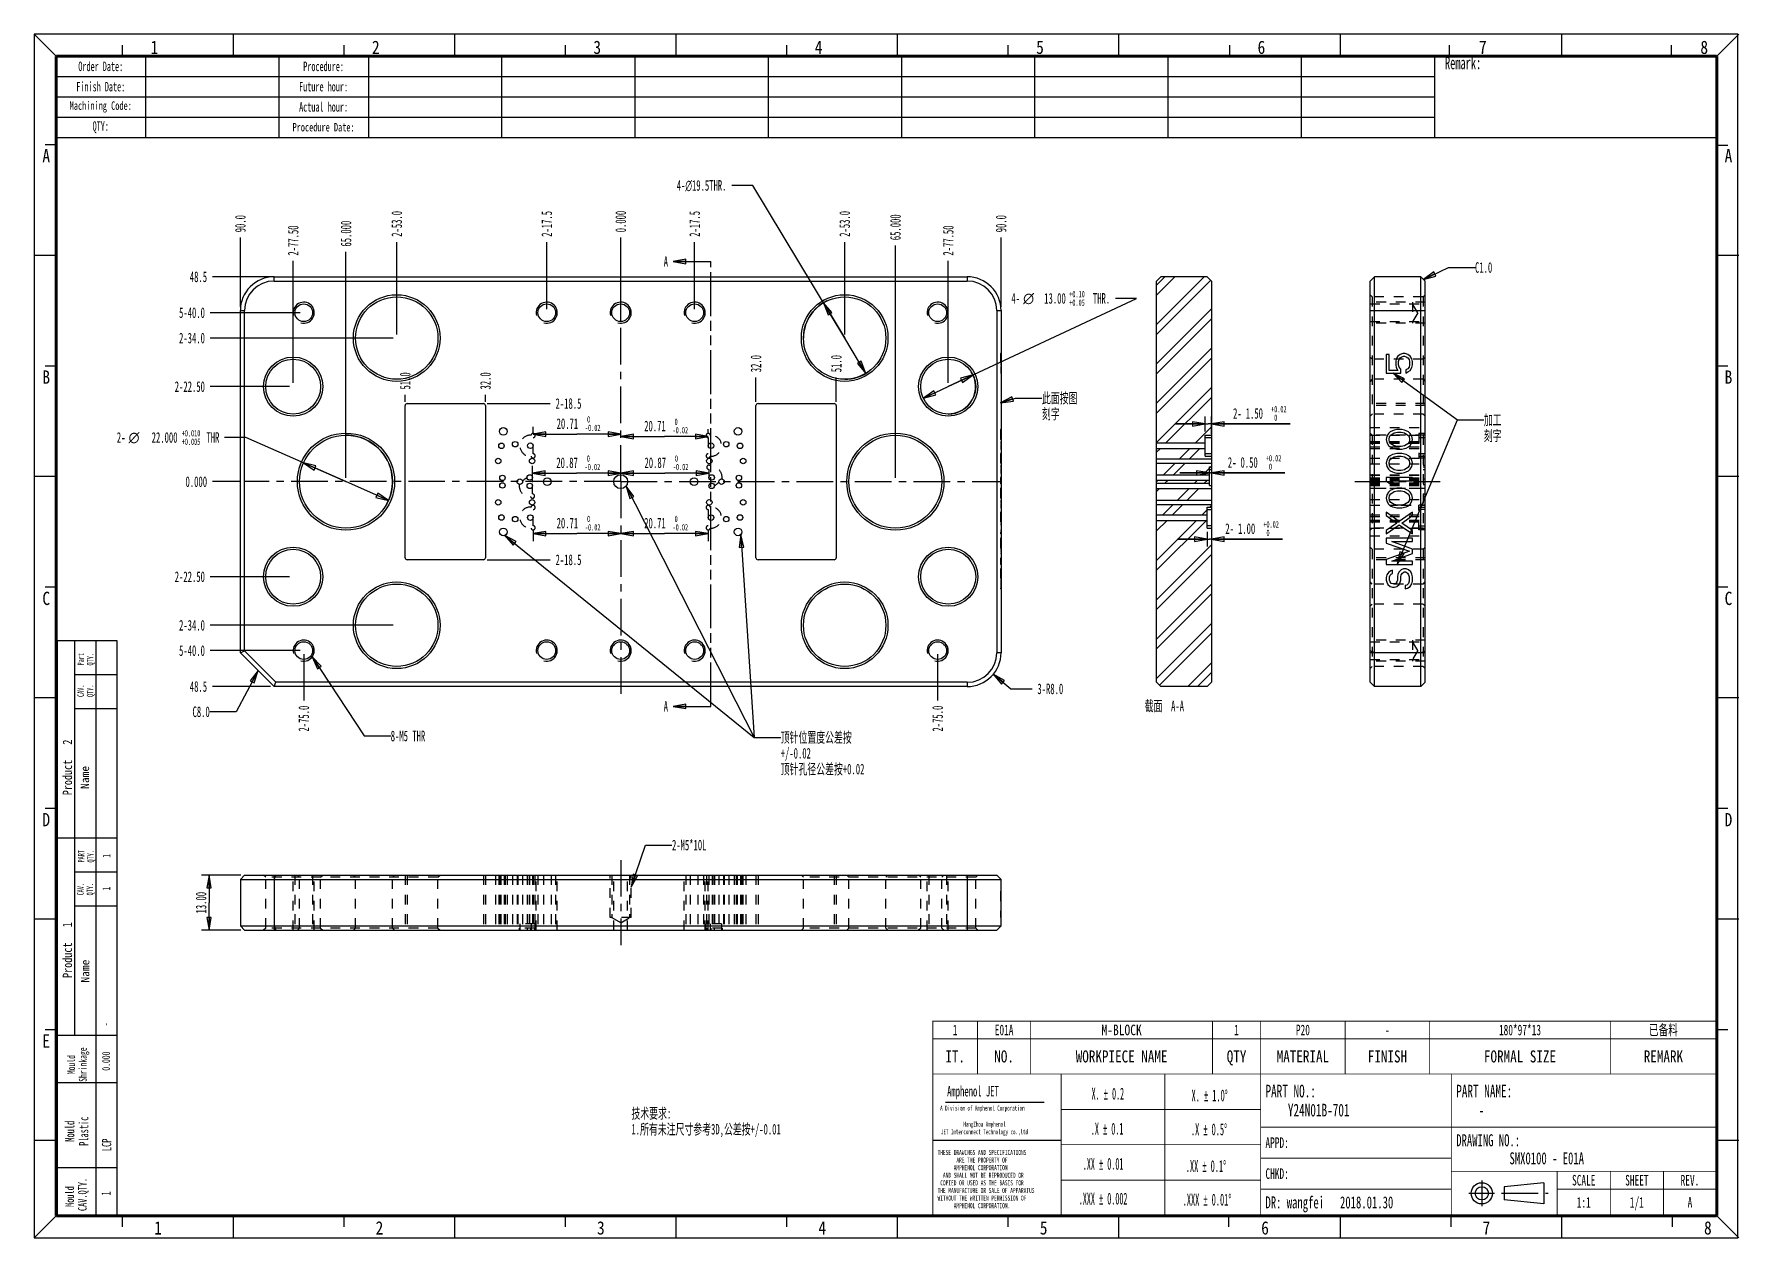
# Model space of a CAD drawing. Header units: millimetres. Extents: x 12 to 416, y 8 to 293.
import ezdxf
from ezdxf.enums import TextEntityAlignment as Align

# ---------------------------------------------------------------- set-up
doc = ezdxf.new("R2010")
doc.units = ezdxf.units.MM
doc.header["$LTSCALE"] = 23.1
for name, pattern in [('CENTER', [0.6, 0.375, -0.075, 0.075, -0.075]), ('HIDDEN', [0.2, 0.1, -0.1]), ('PHANTOM', [0.8, 0.45, -0.05, 0.1, -0.05, 0.1, -0.05])]:
    doc.linetypes.add(name, pattern=pattern)
doc.layers.get('0').update_dxf_attribs({"linetype": 'CONTINUOUS'})
for name, color, linetype in [('AXIS', 7, 'CONTINUOUS'), ('DEFAULT_1', 7, 'CENTER'), ('DEFAULT_2', 4, 'HIDDEN'), ('DIM', 7, 'CONTINUOUS'), ('NOTE', 7, 'CONTINUOUS')]:
    doc.layers.add(name, color=color, linetype=linetype)
doc.styles.get("Standard").update_dxf_attribs({"font": 'txt', "width": 0.6})
doc.styles.add('TEXTSTYLE_10', font='txt')
doc.styles.add('TEXTSTYLE_11', font='txt', dxfattribs={"width": 0.6})
doc.styles.add('TEXTSTYLE_12', font='txt', dxfattribs={"width": 0.6})
doc.styles.add('TEXTSTYLE_2', font='gdt', dxfattribs={"width": 0.6})
doc.styles.add('TEXTSTYLE_3', font='txt', dxfattribs={"width": 0.65})
doc.styles.add('TEXTSTYLE_4', font='txt', dxfattribs={"width": 0.8})
doc.styles.add('TEXTSTYLE_5', font='txt', dxfattribs={"width": 0.85})
doc.styles.add('TEXTSTYLE_6', font='txt', dxfattribs={"width": 0.5})
doc.styles.add('TEXTSTYLE_8', font='txt', dxfattribs={"width": 0.45})
doc.dimstyles.new('DIMSTYLE_1', dxfattribs={"dimtxt": 2.5, "dimasz": 3, "dimexe": 1.75, "dimexo": 0.875, "dimtad": 0, "dimtih": 1, "dimtoh": 1, "dimdec": 1, "dimzin": 0, "dimdsep": 46, "dimtxsty": 'Standard', "dimblk": 'CLOSED', "dimblk1": 'CLOSED', "dimblk2": 'CLOSED', "dimcen": 0.09, "dimadec": 0, "dimazin": 0, "dimtp": 0.3, "dimtm": 0.3, "dimtfac": 1, "dimtdec": 1, "dimtofl": 0, "dimtmove": 0, "dimatfit": 3, "dimldrblk": 'CLOSED', "dimfxl": 0, "dimtolj": 1, "dimtzin": 0, "dimarcsym": 0})
doc.dimstyles.new('DIMSTYLE_10', dxfattribs={"dimtxt": 2.5, "dimasz": 3, "dimexe": 1.75, "dimexo": 0.875, "dimtad": 1, "dimdec": 1, "dimzin": 0, "dimdsep": 46, "dimtxsty": 'Standard', "dimblk": 'CLOSED', "dimblk1": 'CLOSED', "dimblk2": 'CLOSED', "dimcen": 0.09, "dimadec": 0, "dimazin": 0, "dimtp": 0.2, "dimtm": 0.2, "dimtfac": 1, "dimtdec": 1, "dimtofl": 0, "dimtmove": 0, "dimatfit": 3, "dimldrblk": 'CLOSED', "dimfxl": 0, "dimtolj": 1, "dimtzin": 0, "dimarcsym": 0})
doc.dimstyles.new('DIMSTYLE_11', dxfattribs={"dimtxt": 2.5, "dimasz": 3, "dimexe": 1.75, "dimexo": 0.875, "dimtad": 1, "dimzin": 0, "dimdsep": 46, "dimtxsty": 'Standard', "dimblk": 'CLOSED', "dimblk1": 'CLOSED', "dimblk2": 'CLOSED', "dimcen": 0.09, "dimadec": 0, "dimazin": 0, "dimtp": 0.2, "dimtm": 0.2, "dimtfac": 1, "dimtofl": 0, "dimtmove": 0, "dimatfit": 3, "dimldrblk": 'CLOSED', "dimfxl": 0, "dimtolj": 1, "dimtzin": 0, "dimarcsym": 0})
doc.dimstyles.new('DIMSTYLE_12', dxfattribs={"dimtxt": 2.5, "dimasz": 3, "dimexe": 1.75, "dimexo": 0.875, "dimtad": 1, "dimzin": 0, "dimdsep": 46, "dimtxsty": 'Standard', "dimblk": 'CLOSED', "dimblk1": 'CLOSED', "dimblk2": 'CLOSED', "dimcen": 0.09, "dimadec": 0, "dimazin": 0, "dimtol": 1, "dimtm": 0.02, "dimtfac": 0.6, "dimtofl": 0, "dimtmove": 0, "dimatfit": 3, "dimldrblk": 'CLOSED', "dimfxl": 0, "dimtolj": 1, "dimtzin": 0, "dimarcsym": 0})
doc.dimstyles.new('DIMSTYLE_13', dxfattribs={"dimtxt": 2.5, "dimasz": 3, "dimexe": 1.75, "dimexo": 0.875, "dimtad": 1, "dimzin": 0, "dimdsep": 46, "dimtxsty": 'Standard', "dimblk": 'CLOSED', "dimblk1": 'CLOSED', "dimblk2": 'CLOSED', "dimcen": 0.09, "dimadec": 0, "dimazin": 0, "dimtol": 1, "dimtp": 0.02, "dimtfac": 0.6, "dimtofl": 0, "dimtmove": 0, "dimatfit": 3, "dimldrblk": 'CLOSED', "dimfxl": 0, "dimtolj": 1, "dimtzin": 0, "dimarcsym": 0})
doc.dimstyles.new('DIMSTYLE_2', dxfattribs={"dimtxt": 2.5, "dimasz": 3, "dimexe": 1.75, "dimexo": 0.875, "dimtad": 0, "dimtih": 1, "dimtoh": 1, "dimdec": 3, "dimzin": 0, "dimdsep": 46, "dimtxsty": 'Standard', "dimblk": 'CLOSED', "dimblk1": 'CLOSED', "dimblk2": 'CLOSED', "dimcen": 0.09, "dimadec": 0, "dimazin": 0, "dimtp": 0.1, "dimtm": 0.1, "dimtfac": 1, "dimtdec": 3, "dimtofl": 0, "dimtmove": 0, "dimatfit": 3, "dimldrblk": 'CLOSED', "dimfxl": 0, "dimtolj": 1, "dimtzin": 0, "dimarcsym": 0})
doc.dimstyles.new('DIMSTYLE_3', dxfattribs={"dimtxt": 2.5, "dimasz": 3, "dimexe": 1.75, "dimexo": 0.875, "dimtad": 0, "dimtih": 1, "dimtoh": 1, "dimzin": 0, "dimdsep": 46, "dimtxsty": 'Standard', "dimblk": 'CLOSED', "dimblk1": 'CLOSED', "dimblk2": 'CLOSED', "dimcen": 0.09, "dimadec": 0, "dimazin": 0, "dimtp": 0.2, "dimtm": 0.2, "dimtfac": 1, "dimtofl": 0, "dimtmove": 0, "dimatfit": 3, "dimldrblk": 'CLOSED', "dimfxl": 0, "dimtolj": 1, "dimtzin": 0, "dimarcsym": 0})
doc.dimstyles.new('DIMSTYLE_4', dxfattribs={"dimtxt": 2.5, "dimasz": 3, "dimexe": 1.75, "dimexo": 0.875, "dimtad": 0, "dimtih": 1, "dimtoh": 1, "dimdec": 1, "dimzin": 0, "dimdsep": 46, "dimtxsty": 'Standard', "dimblk": 'CLOSED', "dimblk1": 'CLOSED', "dimblk2": 'CLOSED', "dimcen": 0.09, "dimadec": 0, "dimazin": 0, "dimtp": 0.2, "dimtm": 0.2, "dimtfac": 1, "dimtdec": 1, "dimtofl": 0, "dimtmove": 0, "dimatfit": 3, "dimldrblk": 'CLOSED', "dimfxl": 0, "dimtolj": 1, "dimtzin": 0, "dimarcsym": 0})
doc.dimstyles.new('DIMSTYLE_5', dxfattribs={"dimtxt": 2.5, "dimasz": 3, "dimexe": 1.75, "dimexo": 0.875, "dimtad": 0, "dimtih": 1, "dimtoh": 1, "dimdec": 3, "dimzin": 0, "dimdsep": 46, "dimtxsty": 'Standard', "dimblk": 'CLOSED', "dimblk1": 'CLOSED', "dimblk2": 'CLOSED', "dimcen": 0.09, "dimadec": 0, "dimazin": 0, "dimtp": 0.3, "dimtm": 0.3, "dimtfac": 1, "dimtdec": 3, "dimtofl": 0, "dimtmove": 0, "dimatfit": 3, "dimldrblk": 'CLOSED', "dimfxl": 0, "dimtolj": 1, "dimtzin": 0, "dimarcsym": 0})
doc.dimstyles.new('DIMSTYLE_6', dxfattribs={"dimtxt": 2.5, "dimasz": 3, "dimexe": 1.75, "dimexo": 0.875, "dimtad": 0, "dimtih": 1, "dimtoh": 1, "dimzin": 0, "dimdsep": 46, "dimtxsty": 'Standard', "dimblk": 'CLOSED', "dimblk1": 'CLOSED', "dimblk2": 'CLOSED', "dimcen": 0.09, "dimadec": 0, "dimazin": 0, "dimtp": 0.3, "dimtm": 0.3, "dimtfac": 1, "dimtofl": 0, "dimtmove": 0, "dimatfit": 3, "dimldrblk": 'CLOSED', "dimfxl": 0, "dimtolj": 1, "dimtzin": 0, "dimarcsym": 0})
doc.dimstyles.new('DIMSTYLE_7', dxfattribs={"dimtxt": 2.5, "dimasz": 3, "dimexe": 1.75, "dimexo": 0.875, "dimtad": 1, "dimdec": 1, "dimzin": 0, "dimdsep": 46, "dimtxsty": 'Standard', "dimblk": 'CLOSED', "dimblk1": 'CLOSED', "dimblk2": 'CLOSED', "dimcen": 0.09, "dimadec": 0, "dimazin": 0, "dimtp": 0.2, "dimtm": 0.2, "dimtfac": 1, "dimtdec": 1, "dimtofl": 0, "dimtmove": 0, "dimatfit": 3, "dimldrblk": 'CLOSED', "dimfxl": 0, "dimtolj": 1, "dimtzin": 0, "dimarcsym": 0})
doc.dimstyles.new('DIMSTYLE_8', dxfattribs={"dimtxt": 2.5, "dimasz": 3, "dimexe": 1.75, "dimexo": 0.875, "dimtad": 1, "dimzin": 0, "dimdsep": 46, "dimtxsty": 'Standard', "dimblk": 'CLOSED', "dimblk1": 'CLOSED', "dimblk2": 'CLOSED', "dimcen": 0.09, "dimadec": 0, "dimazin": 0, "dimtol": 1, "dimtp": 0.1, "dimtm": -0.05, "dimtfac": 0.6, "dimtofl": 0, "dimtmove": 0, "dimatfit": 3, "dimldrblk": 'CLOSED', "dimfxl": 0, "dimtolj": 1, "dimtzin": 0, "dimarcsym": 0})
doc.dimstyles.new('DIMSTYLE_9', dxfattribs={"dimtxt": 2.5, "dimasz": 3, "dimexe": 1.75, "dimexo": 0.875, "dimtad": 1, "dimdec": 3, "dimzin": 0, "dimdsep": 46, "dimtxsty": 'Standard', "dimblk": 'CLOSED', "dimblk1": 'CLOSED', "dimblk2": 'CLOSED', "dimcen": 0.09, "dimadec": 0, "dimazin": 0, "dimtol": 1, "dimtp": 0.01, "dimtm": -0.005, "dimtfac": 0.6, "dimtdec": 3, "dimtofl": 0, "dimtmove": 0, "dimatfit": 3, "dimldrblk": 'CLOSED', "dimfxl": 0, "dimtolj": 1, "dimtzin": 0, "dimarcsym": 0})
doc.dimstyles.get("Standard").update_dxf_attribs({"dimtxt": 2.5, "dimasz": 3, "dimexe": 1.75, "dimexo": 0.875, "dimtad": 1, "dimdec": 3, "dimzin": 0, "dimdsep": 46, "dimtxsty": 'Standard', "dimblk": 'CLOSED', "dimblk1": 'CLOSED', "dimblk2": 'CLOSED', "dimcen": 0.09, "dimadec": 0, "dimazin": 0, "dimtol": 1, "dimtp": 0.001, "dimtm": 0.001, "dimtfac": 1, "dimtdec": 3, "dimtofl": 0, "dimtmove": 0, "dimatfit": 3, "dimldrblk": 'CLOSED', "dimfxl": 0, "dimtolj": 1, "dimtzin": 0, "dimarcsym": 0})

msp = doc.modelspace()

# ---------------------------------------------------------------- texts
at = {"color": 7, "linetype": 'Continuous', "char_height": 3.1434, "width": 2.671864, "line_spacing_factor": 0.9, "style": 'TEXTSTYLE_5'}
for s, insert, attachment_point in [('1', (40.6722, 291.5066), 2), ('2', (93.0616, 291.5066), 2), ('3', (145.4511, 291.5066), 2), ('4', (197.8406, 291.5066), 2), ('5', (250.2301, 291.5066), 2), ('6', (302.6196, 291.5066), 2), ('7', (355.0091, 291.5066), 2), ('8', (407.3985, 291.5066), 2), ('A', (14.1687, 265.8151), 1), ('A', (414.0404, 265.8151), 3), ('B', (14.1687, 213.4257), 1), ('B', (414.0404, 213.4257), 3), ('C', (14.1687, 161.0362), 1), ('C', (414.0404, 161.0362), 3), ('D', (14.1687, 108.6467), 1), ('D', (414.0404, 108.6467), 3), ('E', (14.1687, 56.2572), 1), ('1', (41.5351, 12.0056), 2), ('2', (93.9246, 12.0056), 2), ('3', (146.3141, 12.0056), 2), ('4', (198.7036, 12.0056), 2), ('5', (251.093, 12.0056), 2), ('6', (303.4825, 12.0056), 2), ('7', (355.872, 12.0056), 2), ('8', (408.2615, 12.0056), 2)]:
    msp.add_mtext(s, dxfattribs=dict(at, insert=insert, attachment_point=attachment_point))
at = {"color": 7, "linetype": 'Continuous', "char_height": 2.5, "width": 1.5, "attachment_point": 1, "line_spacing_factor": 0.9}
for insert in [(161.1883, 240.47), (161.1883, 135.154)]:
    msp.add_mtext('A', dxfattribs=dict(at, insert=insert))
at = {"color": 2, "linetype": 'Continuous', "insert": (153.5509, 38.7979), "char_height": 2.5, "width": 34.5, "attachment_point": 1, "line_spacing_factor": 0.9}
msp.add_mtext('技术要求:\\P1.所有未注尺寸参考3D,公差按+/-0.01', dxfattribs=at)
at = {"layer": 'NOTE', "color": 2, "linetype": 'Continuous', "char_height": 2.5, "line_spacing_factor": 0.9}
for s, insert, width, attachment_point in [('C1.0 ', (353.1619, 239.0516), 7.5, 1), ('此面按图刻字', (250.6919, 208.1412), 9, 1), ('加工刻字', (355.2473, 202.9748), 6, 1), ('C8.0', (53.7805, 133.877), 6, 3), ('截面  A-A', (284.3047, 135.2453), 10.5, 3), ('8-M5 THR', (96.5957, 128.1474), 12, 1), ('顶针位置度公差按+/-0.02\\P顶针孔径公差按+0.02', (188.8781, 127.8047), 22.5, 1), ('2-M5*10L', (163.1489, 102.3219), 12, 1)]:
    msp.add_mtext(s, dxfattribs=dict(at, insert=insert, width=width, attachment_point=attachment_point))
at = {"layer": 'NOTE', "color": 2, "linetype": 'Continuous', "attachment_point": 1, "rotation": 90, "line_spacing_factor": 0.9}
for s, insert, char_height, width in [('Part\\PQTY.', (22.4864, 143.5833), 1.5, 3.6), ('CAV.\\PQTY.', (22.4561, 136.115), 1.5, 3.6), ('PART\\PQTY.', (22.5776, 96.9383), 1.5, 3.6), ('1', (28.4307, 98.0746), 1.85, 1.11), ('CAV.\\PQTY.', (22.4161, 89.1426), 1.5, 3.6), ('1', (28.3738, 90.2926), 1.85, 1.11), ('-', (28.2506, 58.1617), 1.85, 1.11), ('  Mould\\PShrinkage', (20.0449, 45.0094), 1.85, 9.99), ('0.000', (28.2951, 47.6494), 1.85, 5.55), (' Mould\\PPlastic', (19.5416, 29.8584), 2.2, 9.24), ('LCP', (28.2576, 28.6051), 2.2, 3.96), (' Mould\\PCAV.QTY.', (19.6336, 14.4207), 2, 9.6), ('1', (28.1166, 18.1062), 2.2, 1.32)]:
    msp.add_mtext(s, dxfattribs=dict(at, insert=insert, char_height=char_height, width=width))
for s, insert, char_height, width, style in [('Product   2', (18.9854, 112.8633), 2.2, 19.36, 'TEXTSTYLE_4'), ('Name', (23.2268, 114.3599), 2, 8, 'TEXTSTYLE_10'), ('Product   1', (18.9854, 69.6069), 2.2, 19.36, 'TEXTSTYLE_4'), ('Name', (23.275, 68.5054), 2, 8, 'TEXTSTYLE_10')]:
    msp.add_mtext(s, dxfattribs=dict(at, insert=insert, char_height=char_height, width=width, style=style))
at = {"layer": 'NOTE', "color": 2, "linetype": 'Continuous', "attachment_point": 1, "line_spacing_factor": 0.9}
for s, insert, char_height, width, style in [('Amphenol JET', (228.2475, 44.0519), 2.5, 22.871747, 'TEXTSTYLE_11'), ('X. \\Fgdt;{\\Fgdt;`}\\Ftxt; 0.2', (262.4362, 43.6038), 2.8, 13.066667, 'TEXTSTYLE_6'), ('X. \\Fgdt;{\\Fgdt;`}\\Ftxt; 1.0\\Fgdt;{\\Fgdt;~}', (286.0888, 43.1922), 2.8, 13.953333, 'TEXTSTYLE_8'), ('A Division of Amphenol Corporation', (226.6011, 39.398), 1.2, 26.520446, 'TEXTSTYLE_11'), ('         HangZhou Amphenol \\PJET Interconnect Technology co.,ltd', (226.8091, 35.5893), 1.2, 26.714063, 'TEXTSTYLE_12'), ('.X \\Fgdt;{\\Fgdt;`}\\Ftxt; 0.1', (262.265, 35.3061), 2.8, 13.066667, 'TEXTSTYLE_6'), ('.X \\Fgdt;{\\Fgdt;`}\\Ftxt; 0.5\\Fgdt;{\\Fgdt;~}', (285.9392, 35.1641), 2.8, 13.953333, 'TEXTSTYLE_8'), ('.XX \\Fgdt;{\\Fgdt;`}\\Ftxt; 0.01', (260.3626, 26.9989), 2.8, 15.866667, 'TEXTSTYLE_6'), ('.XX \\Fgdt;{\\Fgdt;`}\\Ftxt; 0.1\\Fgdt;{\\Fgdt;~}', (284.726, 26.4745), 2.8, 15.213333, 'TEXTSTYLE_8'), ('.XXX \\Fgdt;{\\Fgdt;`}\\Ftxt; 0.002', (259.4096, 18.7642), 2.8, 18.666667, 'TEXTSTYLE_6'), ('.XXX \\Fgdt;{\\Fgdt;`}\\Ftxt; 0.01\\Fgdt;{\\Fgdt;~}', (283.9826, 18.5265), 2.8, 17.733333, 'TEXTSTYLE_8')]:
    msp.add_mtext(s, dxfattribs=dict(at, insert=insert, char_height=char_height, width=width, style=style))

# ---------------------------------------------------------------- blocks, each defined once
blk = doc.blocks.new('_CLOSED')
at = {"color": 0, "linetype": 'ByBlock'}
for p, q in [((0, 0), (-1, 0.18)), ((-1, 0.18), (-1, -0.18)), ((-1, -0.18), (0, 0)), ((-1, 0), (0, 0))]:
    blk.add_line(p, q, dxfattribs=at)
blk = doc.blocks.new('*D1')
at = {"layer": 'DIM', "color": 2, "linetype": 'Continuous'}
blk.add_line((68.14, 138.6), (54.39, 138.6), dxfattribs=at)
at = {"layer": 'DIM', "color": 2, "linetype": 'Continuous', "insert": (53.14, 139.85), "char_height": 2.5, "width": 6, "attachment_point": 3, "line_spacing_factor": 0.9}
blk.add_mtext('48.5', dxfattribs=at)
blk = doc.blocks.new('*D2')
at = {"layer": 'DIM', "color": 2, "linetype": 'Continuous'}
blk.add_line((60.98, 187.1), (54.39, 187.1), dxfattribs=at)
at = {"layer": 'DIM', "color": 2, "linetype": 'Continuous', "insert": (53.14, 188.35), "char_height": 2.5, "width": 7.5, "attachment_point": 3, "line_spacing_factor": 0.9}
blk.add_mtext('0.000', dxfattribs=at)
blk = doc.blocks.new('*D3')
at = {"layer": 'DIM', "color": 2, "linetype": 'Continuous'}
blk.add_line((68.14, 235.6), (54.39, 235.6), dxfattribs=at)
at = {"layer": 'DIM', "color": 2, "linetype": 'Continuous', "insert": (53.14, 236.85), "char_height": 2.5, "width": 6, "attachment_point": 3, "line_spacing_factor": 0.9}
blk.add_mtext('48.5', dxfattribs=at)
blk = doc.blocks.new('*D4')
at = {"layer": 'DIM', "color": 2, "linetype": 'Continuous'}
blk.add_line((241.01, 228.47), (241.01, 244.88), dxfattribs=at)
at = {"layer": 'DIM', "color": 2, "linetype": 'Continuous', "insert": (239.76, 246.13), "char_height": 2.5, "width": 6, "attachment_point": 1, "rotation": 90, "line_spacing_factor": 0.9}
blk.add_mtext('90.0', dxfattribs=at)
blk = doc.blocks.new('*D5')
at = {"layer": 'DIM', "color": 2, "linetype": 'Continuous'}
blk.add_line((151.01, 226.89), (151.01, 244.88), dxfattribs=at)
at = {"layer": 'DIM', "color": 2, "linetype": 'Continuous', "insert": (149.76, 246.13), "char_height": 2.5, "width": 7.5, "attachment_point": 1, "rotation": 90, "line_spacing_factor": 0.9}
blk.add_mtext('0.000', dxfattribs=at)
blk = doc.blocks.new('*D6')
at = {"layer": 'DIM', "color": 2, "linetype": 'Continuous'}
blk.add_line((61.01, 228.47), (61.01, 244.88), dxfattribs=at)
at = {"layer": 'DIM', "color": 2, "linetype": 'Continuous', "insert": (59.76, 246.13), "char_height": 2.5, "width": 6, "attachment_point": 1, "rotation": 90, "line_spacing_factor": 0.9}
blk.add_mtext('90.0', dxfattribs=at)
blk = doc.blocks.new('*D7')
at = {"layer": 'DIM', "color": 2, "linetype": 'Continuous'}
blk.add_line((72.64, 209.6), (53.88, 209.6), dxfattribs=at)
at = {"layer": 'DIM', "color": 2, "linetype": 'Continuous', "insert": (52.63, 210.85), "char_height": 2.5, "width": 10.5, "attachment_point": 3, "line_spacing_factor": 0.9}
blk.add_mtext('2-22.50', dxfattribs=at)
blk = doc.blocks.new('*D8')
at = {"layer": 'DIM', "color": 2, "linetype": 'Continuous'}
blk.add_line((75.14, 227.1), (53.88, 227.1), dxfattribs=at)
at = {"layer": 'DIM', "color": 2, "linetype": 'Continuous', "insert": (52.63, 228.35), "char_height": 2.5, "width": 9, "attachment_point": 3, "line_spacing_factor": 0.9}
blk.add_mtext('5-40.0', dxfattribs=at)
blk = doc.blocks.new('*D9')
at = {"layer": 'DIM', "color": 2, "linetype": 'Continuous'}
blk.add_line((72.64, 164.6), (53.88, 164.6), dxfattribs=at)
at = {"layer": 'DIM', "color": 2, "linetype": 'Continuous', "insert": (52.63, 165.85), "char_height": 2.5, "width": 10.5, "attachment_point": 3, "line_spacing_factor": 0.9}
blk.add_mtext('2-22.50', dxfattribs=at)
blk = doc.blocks.new('*D10')
at = {"layer": 'DIM', "color": 2, "linetype": 'Continuous'}
blk.add_line((75.14, 147.1), (53.88, 147.1), dxfattribs=at)
at = {"layer": 'DIM', "color": 2, "linetype": 'Continuous', "insert": (52.63, 148.35), "char_height": 2.5, "width": 9, "attachment_point": 3, "line_spacing_factor": 0.9}
blk.add_mtext('5-40.0', dxfattribs=at)
blk = doc.blocks.new('*D11')
at = {"layer": 'DIM', "color": 2, "linetype": 'Continuous'}
blk.add_line((97.14, 153.1), (53.88, 153.1), dxfattribs=at)
at = {"layer": 'DIM', "color": 2, "linetype": 'Continuous', "insert": (52.63, 154.35), "char_height": 2.5, "width": 9, "attachment_point": 3, "line_spacing_factor": 0.9}
blk.add_mtext('2-34.0', dxfattribs=at)
blk = doc.blocks.new('*D12')
at = {"layer": 'DIM', "color": 2, "linetype": 'Continuous'}
blk.add_line((97.14, 221.1), (53.88, 221.1), dxfattribs=at)
at = {"layer": 'DIM', "color": 2, "linetype": 'Continuous', "insert": (52.63, 222.35), "char_height": 2.5, "width": 9, "attachment_point": 3, "line_spacing_factor": 0.9}
blk.add_mtext('2-34.0', dxfattribs=at)
blk = doc.blocks.new('*D13')
at = {"layer": 'DIM', "color": 2, "linetype": 'Continuous'}
blk.add_line((98.01, 221.97), (98.01, 243.81), dxfattribs=at)
at = {"layer": 'DIM', "color": 2, "linetype": 'Continuous', "insert": (96.76, 245.06), "char_height": 2.5, "width": 9, "attachment_point": 1, "rotation": 90, "line_spacing_factor": 0.9}
blk.add_mtext('2-53.0', dxfattribs=at)
blk = doc.blocks.new('*D14')
at = {"layer": 'DIM', "color": 2, "linetype": 'Continuous'}
blk.add_line((133.51, 227.97), (133.51, 243.81), dxfattribs=at)
at = {"layer": 'DIM', "color": 2, "linetype": 'Continuous', "insert": (132.26, 245.06), "char_height": 2.5, "width": 9, "attachment_point": 1, "rotation": 90, "line_spacing_factor": 0.9}
blk.add_mtext('2-17.5', dxfattribs=at)
blk = doc.blocks.new('*D15')
at = {"layer": 'DIM', "color": 2, "linetype": 'Continuous'}
blk.add_line((168.51, 227.97), (168.51, 243.81), dxfattribs=at)
at = {"layer": 'DIM', "color": 2, "linetype": 'Continuous', "insert": (167.26, 245.06), "char_height": 2.5, "width": 9, "attachment_point": 1, "rotation": 90, "line_spacing_factor": 0.9}
blk.add_mtext('2-17.5', dxfattribs=at)
blk = doc.blocks.new('*D16')
at = {"layer": 'DIM', "color": 2, "linetype": 'Continuous'}
blk.add_line((204.01, 221.97), (204.01, 243.81), dxfattribs=at)
at = {"layer": 'DIM', "color": 2, "linetype": 'Continuous', "insert": (202.76, 245.06), "char_height": 2.5, "width": 9, "attachment_point": 1, "rotation": 90, "line_spacing_factor": 0.9}
blk.add_mtext('2-53.0', dxfattribs=at)
blk = doc.blocks.new('*D17')
at = {"layer": 'DIM', "color": 2, "linetype": 'Continuous'}
blk.add_line((86.01, 187.97), (86.01, 241.5), dxfattribs=at)
at = {"layer": 'DIM', "color": 2, "linetype": 'Continuous', "insert": (84.76, 242.75), "char_height": 2.5, "width": 9, "attachment_point": 1, "rotation": 90, "line_spacing_factor": 0.9}
blk.add_mtext('65.000', dxfattribs=at)
blk = doc.blocks.new('*D18')
at = {"layer": 'DIM', "color": 2, "linetype": 'Continuous'}
blk.add_line((228.51, 210.47), (228.51, 239.36), dxfattribs=at)
at = {"layer": 'DIM', "color": 2, "linetype": 'Continuous', "insert": (227.26, 240.61), "char_height": 2.5, "width": 10.5, "attachment_point": 1, "rotation": 90, "line_spacing_factor": 0.9}
blk.add_mtext('2-77.50', dxfattribs=at)
blk = doc.blocks.new('*D19')
at = {"layer": 'DIM', "color": 2, "linetype": 'Continuous'}
blk.add_line((73.51, 210.47), (73.51, 239.36), dxfattribs=at)
at = {"layer": 'DIM', "color": 2, "linetype": 'Continuous', "insert": (72.26, 240.61), "char_height": 2.5, "width": 10.5, "attachment_point": 1, "rotation": 90, "line_spacing_factor": 0.9}
blk.add_mtext('2-77.50', dxfattribs=at)
blk = doc.blocks.new('*D20')
at = {"layer": 'DIM', "color": 2, "linetype": 'Continuous'}
blk.add_line((76.01, 146.22), (76.01, 135.31), dxfattribs=at)
at = {"layer": 'DIM', "color": 2, "linetype": 'Continuous', "insert": (74.76, 134.06), "char_height": 2.5, "width": 9, "attachment_point": 3, "rotation": 90, "line_spacing_factor": 0.9}
blk.add_mtext('2-75.0', dxfattribs=at)
blk = doc.blocks.new('*D21')
at = {"layer": 'DIM', "color": 2, "linetype": 'Continuous'}
blk.add_line((226.01, 146.22), (226.01, 135.31), dxfattribs=at)
at = {"layer": 'DIM', "color": 2, "linetype": 'Continuous', "insert": (224.76, 134.06), "char_height": 2.5, "width": 9, "attachment_point": 3, "rotation": 90, "line_spacing_factor": 0.9}
blk.add_mtext('2-75.0', dxfattribs=at)
blk = doc.blocks.new('*D22')
at = {"layer": 'DIM', "color": 2, "linetype": 'Continuous'}
for p, q in [((182.29, 257.23), (177.29, 257.23)), ((204.01, 221.1), (182.29, 257.23)), ((198.99, 229.45), (204.01, 221.1)), ((209.03, 212.74), (204.01, 221.1))]:
    blk.add_line(p, q, dxfattribs=at)
at = {"layer": 'DIM', "color": 2, "linetype": 'Continuous', "xscale": 3, "yscale": 3, "zscale": 3}
for p, rotation in [((198.99, 229.45), 121.0129096911), ((209.03, 212.74), 301.0129096911)]:
    blk.add_blockref('_CLOSED', p, dxfattribs=dict(at, rotation=rotation))
at = {"layer": 'DIM', "color": 2, "linetype": 'Continuous', "insert": (176.04, 258.48), "char_height": 2.5, "width": 18.3333, "attachment_point": 3, "line_spacing_factor": 0.9}
blk.add_mtext('4-\\Fgdt;{\\Fgdt;n}\\Ftxt;19.5THR.', dxfattribs=at)
blk = doc.blocks.new('*D23')
at = {"layer": 'DIM', "color": 2, "linetype": 'Continuous'}
for p, q in [((228.51, 209.6), (273.08, 230.49)), ((273.08, 230.49), (268.08, 230.49)), ((234.4, 212.35), (228.51, 209.6)), ((222.63, 206.84), (228.51, 209.6))]:
    blk.add_line(p, q, dxfattribs=at)
at = {"layer": 'DIM', "color": 2, "linetype": 'Continuous', "xscale": 3, "yscale": 3, "zscale": 3}
for p, rotation in [((234.4, 212.35), 25.1171969145), ((222.63, 206.84), 205.1171969144999)]:
    blk.add_blockref('_CLOSED', p, dxfattribs=dict(at, rotation=rotation))
at = {"layer": 'DIM', "color": 2, "linetype": 'Continuous', "width": 0.6}
for s, height, p in [('4-', 2.5, (245.5, 229.24)), ('13.00', 2.5, (256.33, 229.24)), ('+0.10', 1.5, (260.83, 230.74)), ('+0.05', 1.5, (260.83, 228.74)), ('THR.', 2.5, (266.83, 229.24))]:
    blk.add_text(s, height=height, dxfattribs=at).set_placement(p, align=Align.RIGHT)
at = {"layer": 'DIM', "color": 2, "linetype": 'Continuous', "style": 'TEXTSTYLE_2'}
blk.add_text('n', height=2.5, dxfattribs=at).set_placement((248.83, 229.24), align=Align.RIGHT)
blk = doc.blocks.new('*D24')
at = {"layer": 'DIM', "color": 2, "linetype": 'Continuous'}
for p, q in [((62.3, 197.56), (57.3, 197.56)), ((86.01, 187.1), (62.3, 197.56)), ((75.95, 191.54), (86.01, 187.1)), ((96.07, 182.65), (86.01, 187.1))]:
    blk.add_line(p, q, dxfattribs=at)
at = {"layer": 'DIM', "color": 2, "linetype": 'Continuous', "xscale": 3, "yscale": 3, "zscale": 3}
for p, rotation in [((75.95, 191.54), 156.1914678364), ((96.07, 182.65), 336.1914678364)]:
    blk.add_blockref('_CLOSED', p, dxfattribs=dict(at, rotation=rotation))
at = {"layer": 'DIM', "color": 2, "linetype": 'Continuous', "width": 0.6}
for s, height, p in [('2-', 2.5, (33.82, 196.31)), ('22.000', 2.5, (46.15, 196.31)), ('+0.010', 1.5, (51.55, 197.81)), ('THR', 2.5, (56.05, 196.31)), ('+0.005', 1.5, (51.55, 195.81))]:
    blk.add_text(s, height=height, dxfattribs=at).set_placement(p, align=Align.RIGHT)
at = {"layer": 'DIM', "color": 2, "linetype": 'Continuous', "style": 'TEXTSTYLE_2'}
blk.add_text('n', height=2.5, dxfattribs=at).set_placement((37.15, 196.31), align=Align.RIGHT)
blk = doc.blocks.new('*D25')
at = {"layer": 'DIM', "color": 2, "linetype": 'Continuous'}
for p, q in [((239.18, 141.5), (243.36, 138.05)), ((243.36, 138.05), (248.36, 138.05))]:
    blk.add_line(p, q, dxfattribs=at)
at = {"layer": 'DIM', "color": 2, "linetype": 'Continuous', "xscale": 3, "yscale": 3, "zscale": 3, "rotation": 140.4568405262}
blk.add_blockref('_CLOSED', (239.18, 141.5), dxfattribs=at)
at = {"layer": 'DIM', "color": 2, "linetype": 'Continuous', "insert": (249.61, 139.3), "char_height": 2.5, "width": 9, "attachment_point": 1, "line_spacing_factor": 0.9}
blk.add_mtext('3-R8.0', dxfattribs=at)
blk = doc.blocks.new('*D26')
at = {"layer": 'DIM', "color": 2, "linetype": 'Continuous'}
for p, q in [((61.14, 93.92), (51.85, 93.92)), ((53.6, 93.92), (53.6, 87.42)), ((53.6, 80.92), (53.6, 87.42)), ((61.14, 80.92), (51.85, 80.92))]:
    blk.add_line(p, q, dxfattribs=at)
at = {"layer": 'DIM', "color": 2, "linetype": 'Continuous', "xscale": 3, "yscale": 3, "zscale": 3}
for p, rotation in [((53.6, 93.92), 90), ((53.6, 80.92), 270)]:
    blk.add_blockref('_CLOSED', p, dxfattribs=dict(at, rotation=rotation))
at = {"layer": 'DIM', "color": 2, "linetype": 'Continuous', "insert": (50.47, 87.42), "char_height": 2.5, "width": 7.5, "attachment_point": 2, "rotation": 90, "line_spacing_factor": 0.9}
blk.add_mtext('13.00', dxfattribs=at)
blk = doc.blocks.new('*D27')
at = {"layer": 'DIM', "color": 2, "linetype": 'Continuous'}
blk.add_line((100.01, 205.97), (100.01, 207.66), dxfattribs=at)
at = {"layer": 'DIM', "color": 2, "linetype": 'Continuous', "insert": (98.76, 208.91), "char_height": 2.5, "width": 6, "attachment_point": 1, "rotation": 90, "line_spacing_factor": 0.9}
blk.add_mtext('51.0', dxfattribs=at)
blk = doc.blocks.new('*D28')
at = {"layer": 'DIM', "color": 2, "linetype": 'Continuous'}
blk.add_line((119.01, 205.97), (119.01, 207.66), dxfattribs=at)
at = {"layer": 'DIM', "color": 2, "linetype": 'Continuous', "insert": (117.76, 208.91), "char_height": 2.5, "width": 6, "attachment_point": 1, "rotation": 90, "line_spacing_factor": 0.9}
blk.add_mtext('32.0', dxfattribs=at)
blk = doc.blocks.new('*D29')
at = {"layer": 'DIM', "color": 2, "linetype": 'Continuous'}
blk.add_line((183.01, 205.97), (183.01, 211.75), dxfattribs=at)
at = {"layer": 'DIM', "color": 2, "linetype": 'Continuous', "insert": (181.76, 213), "char_height": 2.5, "width": 6, "attachment_point": 1, "rotation": 90, "line_spacing_factor": 0.9}
blk.add_mtext('32.0', dxfattribs=at)
blk = doc.blocks.new('*D30')
at = {"layer": 'DIM', "color": 2, "linetype": 'Continuous'}
blk.add_line((202.01, 205.97), (202.01, 211.75), dxfattribs=at)
at = {"layer": 'DIM', "color": 2, "linetype": 'Continuous', "insert": (200.76, 213), "char_height": 2.5, "width": 6, "attachment_point": 1, "rotation": 90, "line_spacing_factor": 0.9}
blk.add_mtext('51.0', dxfattribs=at)
blk = doc.blocks.new('*D31')
at = {"layer": 'DIM', "color": 2, "linetype": 'Continuous'}
blk.add_line((119.39, 205.6), (134.35, 205.6), dxfattribs=at)
at = {"layer": 'DIM', "color": 2, "linetype": 'Continuous', "insert": (135.6, 206.85), "char_height": 2.5, "width": 9, "attachment_point": 1, "line_spacing_factor": 0.9}
blk.add_mtext('2-18.5', dxfattribs=at)
blk = doc.blocks.new('*D32')
at = {"layer": 'DIM', "color": 2, "linetype": 'Continuous'}
blk.add_line((119.39, 168.6), (134.35, 168.6), dxfattribs=at)
at = {"layer": 'DIM', "color": 2, "linetype": 'Continuous', "insert": (135.6, 169.85), "char_height": 2.5, "width": 9, "attachment_point": 1, "line_spacing_factor": 0.9}
blk.add_mtext('2-18.5', dxfattribs=at)
blk = doc.blocks.new('*D33')
at = {"layer": 'DIM', "color": 2, "linetype": 'Continuous'}
for p, q in [((130.3, 198.39), (130.3, 200.09)), ((130.3, 198.34), (140.65, 198.34)), ((151.01, 198.34), (140.65, 198.34))]:
    blk.add_line(p, q, dxfattribs=at)
at = {"layer": 'DIM', "color": 2, "linetype": 'Continuous', "xscale": 3, "yscale": 3, "zscale": 3, "rotation": 180}
blk.add_blockref('_CLOSED', (130.3, 198.34), dxfattribs=at)
at = {"layer": 'DIM', "color": 2, "linetype": 'Continuous', "xscale": 3, "yscale": 3, "zscale": 3}
blk.add_blockref('_CLOSED', (151.01, 198.34), dxfattribs=at)
at = {"layer": 'DIM', "color": 2, "linetype": 'Continuous', "width": 0.6}
for s, height, p in [('20.71', 2.5, (138.4, 199.59)), (' 0', 1.5, (143.05, 201.09)), ('-0.02', 1.5, (144.4, 199.09))]:
    blk.add_text(s, height=height, dxfattribs=at).set_placement(p, align=Align.CENTER)
blk = doc.blocks.new('*D34')
at = {"layer": 'DIM', "color": 2, "linetype": 'Continuous'}
for p, q in [((130.15, 186.97), (130.15, 190.83)), ((151.01, 187.97), (151.01, 190.83)), ((130.15, 189.08), (140.58, 189.08)), ((151.01, 189.08), (140.58, 189.08))]:
    blk.add_line(p, q, dxfattribs=at)
at = {"layer": 'DIM', "color": 2, "linetype": 'Continuous', "xscale": 3, "yscale": 3, "zscale": 3, "rotation": 180}
blk.add_blockref('_CLOSED', (130.15, 189.08), dxfattribs=at)
at = {"layer": 'DIM', "color": 2, "linetype": 'Continuous', "xscale": 3, "yscale": 3, "zscale": 3}
blk.add_blockref('_CLOSED', (151.01, 189.08), dxfattribs=at)
at = {"layer": 'DIM', "color": 2, "linetype": 'Continuous', "width": 0.6}
for s, height, p in [('20.87', 2.5, (138.33, 190.33)), ('-0.02', 1.5, (144.33, 189.83)), (' 0', 1.5, (142.98, 191.83))]:
    blk.add_text(s, height=height, dxfattribs=at).set_placement(p, align=Align.CENTER)
blk = doc.blocks.new('*D35')
at = {"layer": 'DIM', "color": 2, "linetype": 'Continuous'}
for p, q in [((130.3, 175.8), (130.3, 173.04)), ((130.3, 174.79), (140.65, 174.79)), ((151.01, 174.79), (140.65, 174.79))]:
    blk.add_line(p, q, dxfattribs=at)
at = {"layer": 'DIM', "color": 2, "linetype": 'Continuous', "xscale": 3, "yscale": 3, "zscale": 3, "rotation": 180}
blk.add_blockref('_CLOSED', (130.3, 174.79), dxfattribs=at)
at = {"layer": 'DIM', "color": 2, "linetype": 'Continuous', "xscale": 3, "yscale": 3, "zscale": 3}
blk.add_blockref('_CLOSED', (151.01, 174.79), dxfattribs=at)
at = {"layer": 'DIM', "color": 2, "linetype": 'Continuous', "width": 0.6}
for s, height, p in [('20.71', 2.5, (138.4, 176.04)), (' 0', 1.5, (143.05, 177.54)), ('-0.02', 1.5, (144.4, 175.54))]:
    blk.add_text(s, height=height, dxfattribs=at).set_placement(p, align=Align.CENTER)
blk = doc.blocks.new('*D36')
at = {"layer": 'DIM', "color": 2, "linetype": 'Continuous'}
for p, q in [((151.01, 174.79), (161.37, 174.79)), ((171.73, 174.79), (161.37, 174.79)), ((171.73, 175.8), (171.73, 173.04))]:
    blk.add_line(p, q, dxfattribs=at)
at = {"layer": 'DIM', "color": 2, "linetype": 'Continuous', "xscale": 3, "yscale": 3, "zscale": 3, "rotation": 180}
blk.add_blockref('_CLOSED', (151.01, 174.79), dxfattribs=at)
at = {"layer": 'DIM', "color": 2, "linetype": 'Continuous', "xscale": 3, "yscale": 3, "zscale": 3}
blk.add_blockref('_CLOSED', (171.73, 174.79), dxfattribs=at)
at = {"layer": 'DIM', "color": 2, "linetype": 'Continuous', "width": 0.6}
for s, height, p in [('20.71', 2.5, (159.12, 176.04)), (' 0', 1.5, (163.77, 177.54)), ('-0.02', 1.5, (165.12, 175.54))]:
    blk.add_text(s, height=height, dxfattribs=at).set_placement(p, align=Align.CENTER)
blk = doc.blocks.new('*D37')
at = {"layer": 'DIM', "color": 2, "linetype": 'Continuous'}
for p in [(151.01, 189.08), (171.88, 189.08)]:
    blk.add_line(p, (161.44, 189.08), dxfattribs=at)
at = {"layer": 'DIM', "color": 2, "linetype": 'Continuous', "xscale": 3, "yscale": 3, "zscale": 3, "rotation": 180}
blk.add_blockref('_CLOSED', (151.01, 189.08), dxfattribs=at)
at = {"layer": 'DIM', "color": 2, "linetype": 'Continuous', "xscale": 3, "yscale": 3, "zscale": 3}
blk.add_blockref('_CLOSED', (171.88, 189.08), dxfattribs=at)
at = {"layer": 'DIM', "color": 2, "linetype": 'Continuous', "width": 0.6}
for s, height, p in [('20.87', 2.5, (159.19, 190.33)), ('-0.02', 1.5, (165.19, 189.83)), (' 0', 1.5, (163.84, 191.83))]:
    blk.add_text(s, height=height, dxfattribs=at).set_placement(p, align=Align.CENTER)
blk = doc.blocks.new('*D38')
at = {"layer": 'DIM', "color": 2, "linetype": 'Continuous'}
for p, q in [((151.01, 197.78), (161.37, 197.78)), ((171.73, 197.78), (161.37, 197.78)), ((171.73, 198.39), (171.73, 199.53))]:
    blk.add_line(p, q, dxfattribs=at)
at = {"layer": 'DIM', "color": 2, "linetype": 'Continuous', "xscale": 3, "yscale": 3, "zscale": 3, "rotation": 180}
blk.add_blockref('_CLOSED', (151.01, 197.78), dxfattribs=at)
at = {"layer": 'DIM', "color": 2, "linetype": 'Continuous', "xscale": 3, "yscale": 3, "zscale": 3}
blk.add_blockref('_CLOSED', (171.73, 197.78), dxfattribs=at)
at = {"layer": 'DIM', "color": 2, "linetype": 'Continuous', "width": 0.6}
for s, height, p in [(' 0', 1.5, (163.77, 200.53)), ('20.71', 2.5, (159.12, 199.03)), ('-0.02', 1.5, (165.12, 198.53))]:
    blk.add_text(s, height=height, dxfattribs=at).set_placement(p, align=Align.CENTER)
blk = doc.blocks.new('*D39')
at = {"layer": 'DIM', "color": 2, "linetype": 'Continuous'}
blk.add_line((216.01, 187.97), (216.01, 243.01), dxfattribs=at)
at = {"layer": 'DIM', "color": 2, "linetype": 'Continuous', "insert": (214.76, 244.26), "char_height": 2.5, "width": 9, "attachment_point": 1, "rotation": 90, "line_spacing_factor": 0.9}
blk.add_mtext('65.000', dxfattribs=at)
blk = doc.blocks.new('*D40')
at = {"layer": 'DIM', "color": 2, "linetype": 'Continuous'}
for p, q in [((289.3, 198.98), (289.3, 202.5)), ((290.8, 198.39), (290.8, 202.5)), ((289.3, 200.75), (282.3, 200.75)), ((282.3, 200.75), (290.05, 200.75)), ((309.41, 200.75), (290.05, 200.75)), ((290.8, 200.75), (309.41, 200.75))]:
    blk.add_line(p, q, dxfattribs=at)
at = {"layer": 'DIM', "color": 2, "linetype": 'Continuous', "xscale": 3, "yscale": 3, "zscale": 3}
blk.add_blockref('_CLOSED', (289.3, 200.75), dxfattribs=at)
at = {"layer": 'DIM', "color": 2, "linetype": 'Continuous', "xscale": 3, "yscale": 3, "zscale": 3, "rotation": 180}
blk.add_blockref('_CLOSED', (290.8, 200.75), dxfattribs=at)
at = {"layer": 'DIM', "color": 2, "linetype": 'Continuous', "width": 0.6}
for s, height, p in [('2-', 2.5, (295.91, 202)), ('1.50', 2.5, (298.91, 202)), ('+0.02', 1.5, (304.91, 203.5)), (' 0', 1.5, (304.91, 201.5))]:
    blk.add_text(s, height=height, dxfattribs=at).set_placement(p)
blk = doc.blocks.new('*D41')
at = {"layer": 'DIM', "color": 2, "linetype": 'Continuous'}
for p, q in [((290.3, 189.15), (283.3, 189.15)), ((283.3, 189.15), (290.55, 189.15)), ((308.17, 189.15), (290.55, 189.15)), ((290.8, 189.15), (308.17, 189.15))]:
    blk.add_line(p, q, dxfattribs=at)
at = {"layer": 'DIM', "color": 2, "linetype": 'Continuous', "xscale": 3, "yscale": 3, "zscale": 3}
blk.add_blockref('_CLOSED', (290.3, 189.15), dxfattribs=at)
at = {"layer": 'DIM', "color": 2, "linetype": 'Continuous', "xscale": 3, "yscale": 3, "zscale": 3, "rotation": 180}
blk.add_blockref('_CLOSED', (290.8, 189.15), dxfattribs=at)
at = {"layer": 'DIM', "color": 2, "linetype": 'Continuous', "width": 0.6}
for s, height, p in [('2-', 2.5, (294.67, 190.4)), ('0.50', 2.5, (297.67, 190.4)), ('+0.02', 1.5, (303.67, 191.9)), (' 0', 1.5, (303.67, 189.9))]:
    blk.add_text(s, height=height, dxfattribs=at).set_placement(p)
blk = doc.blocks.new('*D42')
at = {"layer": 'DIM', "color": 2, "linetype": 'Continuous'}
for p, q in [((289.8, 173.48), (282.8, 173.48)), ((282.8, 173.48), (290.3, 173.48)), ((289.8, 175.21), (289.8, 171.73)), ((307.58, 173.48), (290.3, 173.48)), ((290.8, 175.8), (290.8, 171.73)), ((290.8, 173.48), (307.58, 173.48))]:
    blk.add_line(p, q, dxfattribs=at)
at = {"layer": 'DIM', "color": 2, "linetype": 'Continuous', "xscale": 3, "yscale": 3, "zscale": 3}
blk.add_blockref('_CLOSED', (289.8, 173.48), dxfattribs=at)
at = {"layer": 'DIM', "color": 2, "linetype": 'Continuous', "xscale": 3, "yscale": 3, "zscale": 3, "rotation": 180}
blk.add_blockref('_CLOSED', (290.8, 173.48), dxfattribs=at)
at = {"layer": 'DIM', "color": 2, "linetype": 'Continuous', "width": 0.6}
for s, height, p in [('+0.02', 1.5, (303.08, 176.23)), ('2-', 2.5, (294.08, 174.73)), ('1.00', 2.5, (297.08, 174.73)), (' 0', 1.5, (303.08, 174.23))]:
    blk.add_text(s, height=height, dxfattribs=at).set_placement(p)
blk = doc.blocks.new('*T43')
at = {"color": 0, "linetype": 'ByBlock', "lineweight": -2}
for p, q in [((0, 0), (392.97, 0)), ((0, 0), (0, -19.2)), ((21.2, 0), (21.2, -19.2)), ((52.73, 0), (52.73, -19.2)), ((73.93, 0), (73.93, -19.2)), ((105.46, 0), (105.46, -19.2)), ((136.99, 0), (136.99, -19.2)), ((168.52, 0), (168.52, -19.2)), ((200.05, 0), (200.05, -19.2)), ((231.58, 0), (231.58, -19.2)), ((263.11, 0), (263.11, -19.2)), ((294.64, 0), (294.64, -19.2)), ((326.17, 0), (326.17, -19.2)), ((392.97, 0), (392.97, -19.2)), ((0, -4.8), (326.17, -4.8)), ((0, -9.6), (326.17, -9.6)), ((0, -14.4), (326.17, -14.4)), ((0, -19.2), (392.97, -19.2))]:
    blk.add_line(p, q, dxfattribs=at)
at = {"color": 0, "linetype": 'Continuous'}
for s, insert, char_height, width, attachment_point in [('  Remark:   ', (326.23, -0.06), 3, 66.68, 1), ('Finish Date:', (10.6, -7.2), 2.25, 21.08, 5), ('Future hour:', (63.33, -7.2), 2.25, 21.08, 5), ('Machining Code:', (10.6, -12), 2, 21.08, 5), ('Actual hour:', (63.33, -12), 2.25, 21.08, 5), ('QTY:', (10.6, -16.8), 2.25, 21.08, 5), ('Procedure Date:', (63.33, -16.8), 2, 21.08, 5)]:
    blk.add_mtext(s, dxfattribs=dict(at, insert=insert, char_height=char_height, width=width, attachment_point=attachment_point))
at = {"color": 0, "linetype": 'Continuous', "char_height": 2.25, "width": 21.08, "attachment_point": 5, "line_spacing_factor": 0.9}
for s, insert in [('Order Date: ', (10.6, -2.4)), ('Procedure:', (63.33, -2.4))]:
    blk.add_mtext(s, dxfattribs=dict(at, insert=insert))
blk = doc.blocks.new('*T44')
at = {"color": 2, "linetype": 'Continuous', "const_width": 0.2}
for points in [[(185.555, 46.06), (-0.1, 46.06)], [(0, 0), (0, 46.06)], [(10.58, 33.52), (10.58, 46.06)], [(23.18, 33.52), (23.18, 46.06)], [(66.18, 33.52), (66.18, 46.06)], [(77.58, 0), (77.58, 46.06)], [(97.58, 33.52), (97.58, 46.06)], [(117.58, 33.52), (117.58, 46.06)], [(160.315, 33.52), (160.315, 46.06)], [(185.455, 0), (185.455, 46.06)], [(185.455, 41.87), (0, 41.87)], [(185.455, 33.52), (0, 33.52)], [(30.36, 0), (30.36, 33.52)], [(54.89, 0), (54.89, 33.52)], [(122.72, 0), (122.72, 33.52)], [(77.58, 25.12), (30.36, 25.12)], [(185.455, 20.95), (77.58, 20.95)], [(77.58, 16.79), (30.36, 16.79)], [(122.72, 13.62), (77.58, 13.62)], [(77.58, 8.4), (30.36, 8.4)], [(185.455, 10.48), (122.72, 10.48)], [(147.745, 0), (147.745, 10.48)], [(160.315, 0), (160.315, 10.48)], [(172.885, 0), (172.885, 10.48)], [(122.72, 6.29), (77.58, 6.29)], [(185.455, 6.29), (147.745, 6.29)], [(185.555, 0), (-0.1, 0)]]:
    blk.add_lwpolyline(points, dxfattribs=at)
at = {"layer": 'NOTE', "color": 2, "linetype": 'Continuous', "line_spacing_factor": 0.9}
for s, insert, char_height, width, attachment_point, style in [('1', (5.29, 45.215), 2.5, 3.25, 2, 'TEXTSTYLE_3'), ('E01A', (16.88, 45.215), 2.5, 13, 2, 'TEXTSTYLE_3'), ('M-BLOCK', (44.68, 45.215), 2.5, 28, 2, 'TEXTSTYLE_4'), ('1', (71.88, 45.215), 2.5, 3.25, 2, 'TEXTSTYLE_3'), ('P20', (87.58, 45.215), 2.5, 9.75, 2, 'TEXTSTYLE_3'), ('180*97*13', (138.9475, 45.215), 2.5, 29.25, 2, 'TEXTSTYLE_3'), ('已备料', (172.885, 45.215), 2.5, 9.75, 2, 'TEXTSTYLE_3'), ('-', (107.58, 45.215), 2.5, 3.25, 2, 'TEXTSTYLE_3'), ('IT.', (5.29, 39.12), 2.85, 13.68, 2, 'TEXTSTYLE_4'), ('NO.', (16.88, 39.12), 2.85, 13.68, 2, 'TEXTSTYLE_4'), ('WORKPIECE NAME', (44.68, 39.12), 2.85, 63.84, 2, 'TEXTSTYLE_4'), ('QTY', (71.88, 39.12), 2.85, 13.68, 2, 'TEXTSTYLE_4'), ('MATERIAL', (87.58, 39.12), 2.85, 36.48, 2, 'TEXTSTYLE_4'), ('FINISH', (107.58, 39.12), 2.85, 27.36, 2, 'TEXTSTYLE_4'), ('FORMAL SIZE', (138.9475, 39.12), 2.85, 50.16, 2, 'TEXTSTYLE_4'), ('REMARK', (172.885, 39.12), 2.85, 27.36, 2, 'TEXTSTYLE_4'), ('PART NO.:\\P    Y24N01B-701 ', (78.7175, 30.985), 3, 62.4, 1, 'TEXTSTYLE_3'), ('PART NAME:  \\P    -', (123.8575, 30.985), 3, 46.8, 1, 'TEXTSTYLE_3'), ('APPD:  ', (78.7175, 18.535), 2.5, 22.75, 1, 'TEXTSTYLE_3'), ('DRAWING NO.:   \\P          SMX0100 - E01A', (123.8575, 19.2775), 2.85, 88.92, 1, 'TEXTSTYLE_3'), (' \\P \\P \\P \\P \\P \\P \\P \\P \\PTHESE DRAWINGS AND SPECIFICATIONS\\P       ARE THE PROPERTY OF\\P      AMPHENOL CORPORATION\\P  AND SHALL NOT BE REPRODUCED OR\\P COPIED OR USED AS THE BASIS FOR\\PTHE MANUFACTURE OR SALE OF APPARATUS\\PWITHOUT THE WRITTEN PERMISSION OF\\P      AMPHENOL CORPORATION. ', (1.1375, 31.77), 1.2, 56.16, 1, 'TEXTSTYLE_3'), ('CHKD:', (78.7175, 11.205), 2.5, 16.25, 1, 'TEXTSTYLE_3'), ('SCALE', (154.03, 9.635), 2.5, 16.25, 2, 'TEXTSTYLE_3'), ('SHEET', (166.6, 9.635), 2.5, 16.25, 2, 'TEXTSTYLE_3'), ('REV.', (179.17, 9.635), 2.5, 13, 2, 'TEXTSTYLE_3'), ('DR: wangfei   2018.01.30', (78.7175, 4.57), 2.85, 88.92, 1, 'TEXTSTYLE_3'), ('1:1', (154.03, 4.395), 2.5, 9.75, 2, 'TEXTSTYLE_3'), ('1/1', (166.6, 4.395), 2.5, 9.75, 2, 'TEXTSTYLE_3'), ('A', (179.17, 4.395), 2.5, 3.25, 2, 'TEXTSTYLE_3')]:
    blk.add_mtext(s, dxfattribs=dict(at, insert=insert, char_height=char_height, width=width, attachment_point=attachment_point, style=style))
blk = doc.blocks.new('*T45')
at = {"color": 0, "linetype": 'ByBlock', "lineweight": -2}
for p, q in [((0, 0), (14.105, 0)), ((0, 0), (0, -135.975)), ((4.095, 0), (4.095, -93.45)), ((9.1, 0), (9.1, -135.975)), ((14.105, 0), (14.105, -135.975)), ((4.095, -8.05), (14.105, -8.05)), ((4.095, -16.1), (14.105, -16.1)), ((0, -46.725), (14.105, -46.725)), ((4.095, -54.775), (14.105, -54.775)), ((4.095, -62.825), (14.105, -62.825)), ((0, -93.45), (14.105, -93.45)), ((0, -104.65), (14.105, -104.65)), ((0, -124.775), (14.105, -124.775)), ((0, -135.975), (14.105, -135.975))]:
    blk.add_line(p, q, dxfattribs=at)

# ---------------------------------------------------------------- dimensions: what is measured, and where the dimension line sits
at = {"layer": 'DIM', "color": 2, "linetype": 'Continuous'}
for p1, p2, text, dimstyle, picture, middle in [((198.9871, 229.4515), (209.0341, 212.739), '4-<>THR.', 'DIMSTYLE_7', '*D22', (166.8697, 257.232)), ((234.396, 212.3544), (222.6252, 206.8362), '4-<>THR.', 'DIMSTYLE_8', '*D23', (254.6633, 230.4894)), ((75.9467, 191.5358), (96.0745, 182.6548), '2-<>THR', 'DIMSTYLE_9', '*D24', (43.4364, 197.5558))]:
    dim = msp.add_diameter_dim_2p(p1=p1, p2=p2, text=text, dimstyle=dimstyle, override={"dimtad": 0, "dimtih": 1, "dimtoh": 1}, dxfattribs=at)
    dim.commit()
    dim.dimension.update_dxf_attribs({"geometry": picture, "text_midpoint": middle, "dimtype": 163})
for feature_location, offset, dtype, origin, dimstyle, picture, middle in [((61.0106, 228.4703), (0, 16.4059), 1, (151.0106, 227.5953), 'DIMSTYLE_1', '*D6', (61.0106, 249.1262)), ((86.0106, 187.9703), (0, 53.5261), 1, (151.0106, 187.0953), 'DIMSTYLE_5', '*D17', (86.0106, 247.2464)), ((151.0105971535, 226.8860918502), (0, 17.9900967844), 1, (151.0105971535, 226.0110918502), 'DIMSTYLE_2', '*D5', (151.0105971535, 249.8761886346)), ((216.0106, 187.9703), (0, 55.0349), 1, (151.0106, 187.0953), 'DIMSTYLE_5', '*D39', (216.0106, 248.7552)), ((241.0106, 228.4703), (0, 16.4059), 1, (151.0106, 226.0111), 'DIMSTYLE_1', '*D4', (241.0106, 249.1262)), ((68.1356, 235.5953), (-13.7436, 0), 0, (69.0106, 187.0953), 'DIMSTYLE_1', '*D3', (50.142, 235.5953)), ((183.0106, 205.9703), (0, 5.7801), 1, (151.0106, 205.0953), 'DIMSTYLE_1', '*D29', (183.0106, 216.0004)), ((202.0106, 205.9703), (0, 5.7801), 1, (151.0106, 205.0953), 'DIMSTYLE_1', '*D30', (202.0106, 216.0004)), ((100.0106, 205.9703), (0, 1.6888), 1, (151.0106, 205.0953), 'DIMSTYLE_1', '*D27', (100.0106, 211.9091)), ((119.0106, 205.9703), (0, 1.6888), 1, (151.0106, 205.0953), 'DIMSTYLE_1', '*D28', (119.0106, 211.9091)), ((60.9760978563, 187.0952970297), (-6.58412, 0), 0, (61.8510978563, 187.0952970297), 'DIMSTYLE_2', '*D2', (49.3919778563, 187.0952970297)), ((68.1356, 138.5953), (-13.7436, 0), 0, (61.8511, 187.0953), 'DIMSTYLE_1', '*D1', (50.142, 138.5953))]:
    dim = msp.add_ordinate_dim(feature_location=feature_location, offset=offset, dtype=dtype, origin=origin, dimstyle=dimstyle, override={"dimtad": 1, "dimtih": 0, "dimtoh": 0}, dxfattribs=at)
    dim.commit()
    dim.dimension.update_dxf_attribs({"geometry": picture, "text_midpoint": middle})
for feature_location, offset, dtype, origin, text, dimstyle, picture, middle in [((73.5106, 210.4703), (0, 28.8915), 1, (151.0106, 209.5953), '2-<>', 'DIMSTYLE_6', '*D19', (73.5106, 245.8618)), ((98.0106, 221.9703), (0, 21.8386), 1, (151.0106, 221.0953), '2-<>', 'DIMSTYLE_1', '*D13', (98.0106, 249.5589)), ((133.5106, 227.9703), (0, 15.8386), 1, (151.0106, 227.0953), '2-<>', 'DIMSTYLE_4', '*D14', (133.5106, 249.5589)), ((168.5106, 227.9703), (0, 15.8386), 1, (151.0106, 227.0953), '2-<>', 'DIMSTYLE_4', '*D15', (168.5106, 249.5589)), ((204.0106, 221.9703), (0, 21.8386), 1, (151.0106, 221.0953), '2-<>', 'DIMSTYLE_1', '*D16', (204.0106, 249.5589)), ((228.5106, 210.4703), (0, 28.8915), 1, (151.0106, 209.5953), '2-<>', 'DIMSTYLE_6', '*D18', (228.5106, 245.8618)), ((75.1356, 227.0953), (-21.2536, 0), 0, (76.0106, 187.0953), '5-<>', 'DIMSTYLE_1', '*D8', (48.132, 227.0953)), ((97.1356, 221.0953), (-43.2536, 0), 0, (98.0106, 187.0953), '2-<>', 'DIMSTYLE_1', '*D12', (48.132, 221.0953)), ((72.6356, 209.5953), (-18.7536, 0), 0, (73.5106, 187.0953), '2-<>', 'DIMSTYLE_3', '*D7', (47.382, 209.5953)), ((119.3856, 205.5953), (14.9596, 0), 0, (118.5106, 187.0953), '2-<>', 'DIMSTYLE_4', '*D31', (140.0951, 205.5953)), ((72.6356, 164.5953), (-18.7536, 0), 0, (73.5106, 187.0953), '2-<>', 'DIMSTYLE_3', '*D9', (47.382, 164.5953)), ((75.1356, 147.0953), (-21.2536, 0), 0, (76.0106, 187.0953), '5-<>', 'DIMSTYLE_1', '*D10', (48.132, 147.0953)), ((97.1356, 153.0953), (-43.2536, 0), 0, (98.0106, 187.0953), '2-<>', 'DIMSTYLE_1', '*D11', (48.132, 153.0953)), ((119.3856, 168.5953), (14.9596, 0), 0, (118.5106, 187.0953), '2-<>', 'DIMSTYLE_4', '*D32', (140.0951, 168.5953)), ((76.0106, 146.2203), (0, -10.91), 1, (151.0106, 147.0953), '2-<>', 'DIMSTYLE_1', '*D20', (76.0106, 129.5603)), ((226.0106, 146.2203), (0, -10.91), 1, (151.0106, 147.0953), '2-<>', 'DIMSTYLE_1', '*D21', (226.0106, 129.5603))]:
    dim = msp.add_ordinate_dim(feature_location=feature_location, offset=offset, dtype=dtype, origin=origin, text=text, dimstyle=dimstyle, override={"dimtad": 1, "dimtih": 0, "dimtoh": 0}, dxfattribs=at)
    dim.commit()
    dim.dimension.update_dxf_attribs({"geometry": picture, "text_midpoint": middle})
for base, p1, p2, picture, middle in [((151.0106, 198.33986), (130.29565, 200.96486), (151.0106, 187.0953), '*D33', (140.65312, 198.33986)), ((171.7255, 197.7803), (151.0106, 187.0953), (171.7255, 200.4053), '*D38', (161.3681, 197.7803)), ((151.0106, 189.0837), (130.1454, 186.0995), (151.0106, 191.7087), '*D34', (140.578, 189.0837)), ((171.8758, 189.0837), (151.0106, 187.0953), (171.8758, 190.0051), '*D37', (161.4432, 189.0837)), ((151.0106, 174.79423), (130.29565, 172.16923), (151.0106, 187.0953), '*D35', (140.65312, 174.79423)), ((171.7255, 174.7942), (151.0106, 187.0953), (171.7255, 172.1692), '*D36', (161.3681, 174.7942))]:
    dim = msp.add_linear_dim(base=base, p1=p1, p2=p2, dimstyle='DIMSTYLE_12', dxfattribs=at)
    dim.commit()
    dim.dimension.update_dxf_attribs({"geometry": picture, "text_midpoint": middle, "dimtype": 160})
for base, p1, p2, picture, middle in [((289.3047, 200.7471), (290.8047, 197.5164), (289.3047, 198.1023), '*D40', (302.6612, 200.7471)), ((290.3047, 189.147), (290.8047, 190.0051), (290.3047, 190.5866), '*D41', (301.417, 189.147)), ((289.8047, 173.4774), (290.8047, 176.6745), (289.8047, 170.8524), '*D42', (300.8258, 173.4774))]:
    dim = msp.add_linear_dim(base=base, p1=p1, p2=p2, angle=180, text='2-<>', dimstyle='DIMSTYLE_13', dxfattribs=at)
    dim.commit()
    dim.dimension.update_dxf_attribs({"geometry": picture, "text_midpoint": middle, "dimtype": 160})
dim = msp.add_radius_dim(center=(233.0106, 146.5953), mpoint=(239.1798, 141.502), text='3-<>', dimstyle='DIMSTYLE_10', override={"dimtad": 0, "dimtih": 1, "dimtoh": 1}, dxfattribs=at)
dim.commit()
dim.dimension.update_dxf_attribs({"geometry": '*D25', "text_midpoint": (254.1103, 138.0506), "dimtype": 164})
dim = msp.add_linear_dim(base=(53.5966, 80.9247), p1=(62.0106, 93.9247), p2=(62.0106, 80.9247), angle=270, dimstyle='DIMSTYLE_11', dxfattribs=at)
dim.commit()
dim.dimension.update_dxf_attribs({"geometry": '*D26', "text_midpoint": (53.5966, 87.4247), "dimtype": 160})

# ---------------------------------------------------------------- hatches: boundary and pattern name
at = {"linetype": 'Continuous'}
h = msp.add_hatch(dxfattribs=at)
h.set_pattern_fill('A', color=2, scale=6.580848, angle=45, style=0, pattern_type=0)
h.set_pattern_definition([(45, (0, 0), (-4.65336, 4.65336), []), (45, (-1.1633, 1.1633), (-4.65336, 4.65336), [])])
edge = h.paths.add_edge_path()
edge.add_line((277.8047, 234.5953), (277.8047, 196.2523))
edge.add_line((278.8047, 235.5953), (277.8047, 234.5953))
edge.add_line((289.8047, 235.5953), (278.8047, 235.5953))
edge.add_line((290.8047, 234.5953), (289.8047, 235.5953))
edge.add_line((290.8047, 234.5953), (290.8047, 198.1023))
edge.add_line((289.3047, 198.1023), (290.8047, 198.1023))
edge.add_line((289.3047, 196.2523), (289.3047, 198.1023))
edge.add_line((277.8047, 196.2523), (289.3047, 196.2523))
edge = h.paths.add_edge_path()
edge.add_line((277.8047, 194.9523), (277.8047, 192.5073))
edge.add_line((277.8047, 194.9523), (289.3047, 194.9523))
edge.add_line((289.3047, 193.1023), (289.3047, 194.9523))
edge.add_line((289.3047, 193.1023), (290.8047, 193.1023))
edge.add_line((290.8047, 193.1023), (290.8047, 192.5073))
edge.add_line((277.8047, 192.5073), (290.8047, 192.5073))
edge = h.paths.add_edge_path()
edge.add_line((277.8047, 191.4835), (277.8047, 188.7235))
edge.add_line((277.8047, 191.4835), (290.8047, 191.4835))
edge.add_line((290.8047, 191.4835), (290.8047, 190.5866))
edge.add_line((290.3047, 190.5855), (290.8047, 190.5855))
edge.add_line((290.3047, 188.7235), (290.3047, 190.5866))
edge.add_line((277.8047, 188.7235), (290.3047, 188.7235))
edge = h.paths.add_edge_path()
edge.add_line((277.8047, 187.4587), (277.8047, 186.7322))
edge.add_line((277.8047, 187.4587), (290.3047, 187.4587))
edge.add_line((290.3047, 186.7322), (290.3047, 187.4587))
edge.add_line((277.8047, 186.7322), (290.3047, 186.7322))
edge = h.paths.add_edge_path()
edge.add_line((277.8047, 185.4674), (277.8047, 182.7073))
edge.add_line((277.8047, 185.4674), (290.8047, 185.4674))
edge.add_line((290.8047, 185.4674), (290.8047, 182.7073))
edge.add_line((277.8047, 182.7073), (290.8047, 182.7073))
edge = h.paths.add_edge_path()
edge.add_line((277.8047, 181.6836), (277.8047, 179.2386))
edge.add_line((277.8047, 181.6836), (290.8047, 181.6836))
edge.add_line((290.8047, 181.6836), (290.8047, 181.0886))
edge.add_line((289.8047, 181.0886), (290.8047, 181.0886))
edge.add_line((289.8047, 179.2386), (289.8047, 181.0886))
edge.add_line((277.8047, 179.2386), (289.8047, 179.2386))
edge = h.paths.add_edge_path()
edge.add_line((277.8047, 177.9386), (277.8047, 139.5953))
edge.add_line((277.8047, 177.9386), (289.8047, 177.9386))
edge.add_line((289.8047, 176.0886), (289.8047, 177.9386))
edge.add_line((289.8047, 176.0886), (290.8047, 176.0886))
edge.add_line((290.8047, 176.0886), (290.8047, 139.5953))
edge.add_line((289.8047, 138.5953), (290.8047, 139.5953))
edge.add_line((289.8047, 138.5953), (278.8047, 138.5953))
edge.add_line((277.8047, 139.5953), (278.8047, 138.5953))

# ---------------------------------------------------------------- linework, layer by layer
at = {"color": 7, "linetype": 'Continuous'}
for p, q in [((17.4472, 287.8187), (12.2082, 293.0577)), ((12.216, 293.0561), (12.216, 8.0571)), ((415.3445, 293.0561), (12.216, 293.0561)), ((59.3588, 287.8187), (59.3588, 293.0577)), ((111.7482, 287.8187), (111.7482, 293.0577)), ((164.1377, 287.8187), (164.1377, 293.0577)), ((216.5272, 287.8187), (216.5272, 293.0577)), ((268.9167, 287.8187), (268.9167, 293.0577)), ((321.3062, 287.8187), (321.3062, 293.0577)), ((373.6957, 287.8187), (373.6957, 293.0577)), ((410.3683, 287.8187), (415.6072, 293.0577)), ((415.3445, 8.0571), (415.3445, 293.0561)), ((33.164, 287.8187), (33.164, 290.4382)), ((85.5535, 287.8187), (85.5535, 290.4382)), ((137.943, 287.8187), (137.943, 290.4382)), ((190.3325, 287.8187), (190.3325, 290.4382)), ((242.7219, 287.8187), (242.7219, 290.4382)), ((295.1114, 287.8187), (295.1114, 290.4382)), ((347.099, 287.8187), (347.099, 290.4382)), ((399.6668, 287.8187), (399.6668, 290.4382)), ((17.4472, 266.8629), (14.8277, 266.8629)), ((412.9878, 266.6605), (410.3683, 266.6605)), ((17.4472, 240.6682), (12.2082, 240.6682)), ((415.6072, 240.6682), (410.3683, 240.6682)), ((69.0106, 234.5953), (69.0106, 235.5953)), ((69.0106, 235.5953), (233.0106, 235.5953)), ((69.0106, 234.5953), (233.0106, 234.5953)), ((233.0106, 235.5953), (233.0106, 234.5953)), ((278.8047, 235.5953), (277.8047, 234.5953)), ((277.8047, 139.5953), (277.8047, 234.5953)), ((289.8047, 235.5953), (278.8047, 235.5953)), ((290.8047, 234.5953), (289.8047, 235.5953)), ((290.8047, 234.5953), (290.8047, 176.1745)), ((329.3613, 235.5953), (328.3613, 234.5953)), ((328.3613, 139.5953), (328.3613, 234.5953)), ((329.3613, 138.5953), (329.3613, 235.5953)), ((340.3613, 235.5953), (329.3613, 235.5953)), ((340.3613, 138.5953), (340.3613, 235.5953)), ((341.3613, 234.5953), (340.3613, 235.5953)), ((341.3613, 139.5953), (341.3613, 234.5953)), ((61.0106, 146.5953), (61.0106, 227.5953)), ((61.0106, 227.5953), (62.0106, 227.5953)), ((62.0106, 147.0095), (62.0106, 227.5953)), ((240.0106, 227.5953), (241.0106, 227.5953)), ((240.0106, 227.5953), (240.0106, 146.5953)), ((241.0106, 227.5953), (241.0106, 146.5953)), ((328.3613, 227.5953), (341.3613, 227.5953)), ((17.4472, 214.4734), (14.8277, 214.4734)), ((332.1763, 217.1762), (332.1763, 212.8022)), ((332.8332, 217.1762), (332.1763, 217.1762)), ((332.8332, 213.4454), (332.8332, 217.1762)), ((334.5411, 216.147), (334.4098, 215.5038)), ((334.4098, 215.5038), (334.4098, 214.7319)), ((334.4098, 214.7319), (334.5411, 214.0887)), ((334.9353, 216.7902), (334.5411, 216.147)), ((334.5411, 214.0887), (334.9353, 213.4454)), ((335.4608, 217.1762), (334.9353, 216.7902)), ((335.0667, 215.5038), (335.1981, 216.0183)), ((335.0667, 214.7319), (335.0667, 215.5038)), ((335.1981, 214.2173), (335.0667, 214.7319)), ((335.1981, 216.0183), (335.4608, 216.4043)), ((335.5922, 213.7027), (335.1981, 214.2173)), ((336.1177, 217.4334), (335.4608, 217.1762)), ((335.4608, 216.4043), (335.855, 216.6616)), ((335.855, 216.6616), (336.2491, 216.7902)), ((336.6433, 217.4334), (336.1177, 217.4334)), ((336.2491, 216.7902), (336.5119, 216.7902)), ((336.5119, 216.7902), (336.906, 216.6616)), ((337.3002, 217.1762), (336.6433, 217.4334)), ((337.3002, 213.8314), (336.7747, 213.5741)), ((336.906, 216.6616), (337.3002, 216.4043)), ((337.8257, 216.7902), (337.3002, 217.1762)), ((337.3002, 216.4043), (337.563, 216.0183)), ((337.563, 214.2173), (337.3002, 213.8314)), ((337.563, 216.0183), (337.6943, 215.5038)), ((337.6943, 214.7319), (337.563, 214.2173)), ((337.6943, 215.5038), (337.6943, 214.7319)), ((338.2199, 216.147), (337.8257, 216.7902)), ((337.8257, 213.4454), (338.2199, 214.0887)), ((338.3513, 215.5038), (338.2199, 216.147)), ((338.2199, 214.0887), (338.3513, 214.7319)), ((338.3513, 214.7319), (338.3513, 215.5038)), ((412.9878, 214.4711), (410.3683, 214.4711)), ((332.1763, 212.8022), (335.5922, 212.8022)), ((334.9353, 213.4454), (332.8332, 213.4454)), ((335.5922, 212.8022), (335.5922, 213.7027)), ((336.7747, 213.5741), (336.7747, 212.8022)), ((336.7747, 212.8022), (337.3002, 213.0595)), ((337.3002, 213.0595), (337.8257, 213.4454)), ((100.0106, 169.0953), (100.0106, 205.0953)), ((100.5106, 205.5953), (118.5106, 205.5953)), ((119.0106, 205.0953), (119.0106, 169.0953)), ((183.0106, 169.0953), (183.0106, 205.0953)), ((183.5106, 205.5953), (201.5106, 205.5953)), ((202.0106, 205.0953), (202.0106, 169.0953)), ((289.3047, 193.1023), (289.3047, 198.1023)), ((289.3047, 198.1023), (290.8047, 198.1023)), ((332.3076, 197.8793), (332.1763, 197.1074)), ((332.7018, 198.5225), (332.3076, 197.8793)), ((333.0959, 198.9084), (332.7018, 198.5225)), ((332.8332, 197.1074), (332.9645, 197.7506)), ((332.9645, 197.7506), (333.2273, 198.1366)), ((333.6215, 199.1657), (333.0959, 198.9084)), ((333.2273, 198.1366), (334.0156, 198.6511)), ((334.0156, 199.2944), (333.6215, 199.1657)), ((334.6725, 199.423), (334.0156, 199.2944)), ((334.0156, 198.6511), (334.8039, 198.7798)), ((335.855, 199.423), (334.6725, 199.423)), ((334.8039, 198.7798), (335.7236, 198.7798)), ((335.7236, 198.7798), (336.5119, 198.6511)), ((336.5119, 199.2944), (335.855, 199.423)), ((336.906, 199.1657), (336.5119, 199.2944)), ((336.5119, 198.6511), (337.3002, 198.1366)), ((337.4316, 198.9084), (336.906, 199.1657)), ((337.3002, 198.1366), (337.563, 197.7506)), ((337.8257, 198.5225), (337.4316, 198.9084)), ((337.563, 197.7506), (337.6943, 197.1074)), ((338.2199, 197.8793), (337.8257, 198.5225)), ((338.3513, 197.1074), (338.2199, 197.8793)), ((277.8047, 196.2523), (289.3047, 196.2523)), ((277.8047, 194.9523), (289.3047, 194.9523)), ((289.3047, 197.5164), (290.8047, 197.5164)), ((290.8047, 193.6883), (289.3047, 193.6883)), ((332.1763, 197.1074), (332.3076, 196.3355)), ((332.3076, 196.3355), (332.7018, 195.6923)), ((332.7018, 195.6923), (333.0959, 195.3064)), ((332.9645, 196.4642), (332.8332, 197.1074)), ((333.2273, 196.0782), (332.9645, 196.4642)), ((333.0959, 195.3064), (333.6215, 195.0491)), ((334.0156, 195.5636), (333.2273, 196.0782)), ((333.6215, 195.0491), (334.0156, 194.9204)), ((334.0156, 193.634), (333.6215, 193.5053)), ((334.8039, 195.435), (334.0156, 195.5636)), ((334.0156, 194.9204), (334.6725, 194.7918)), ((334.6725, 193.7626), (334.0156, 193.634)), ((334.6725, 194.7918), (335.855, 194.7918)), ((335.855, 193.7626), (334.6725, 193.7626)), ((335.7236, 195.435), (334.8039, 195.435)), ((336.5119, 195.5636), (335.7236, 195.435)), ((335.855, 194.7918), (336.5119, 194.9204)), ((336.5119, 193.634), (335.855, 193.7626)), ((337.3002, 196.0782), (336.5119, 195.5636)), ((336.5119, 194.9204), (336.906, 195.0491)), ((336.906, 193.5053), (336.5119, 193.634)), ((336.906, 195.0491), (337.4316, 195.3064)), ((337.563, 196.4642), (337.3002, 196.0782)), ((337.4316, 195.3064), (337.8257, 195.6923)), ((337.6943, 197.1074), (337.563, 196.4642)), ((337.8257, 195.6923), (338.2199, 196.3355)), ((338.2199, 196.3355), (338.3513, 197.1074)), ((277.8047, 192.5073), (290.8047, 192.5073)), ((277.8047, 191.4835), (290.8047, 191.4835)), ((289.3047, 193.1023), (290.8047, 193.1023)), ((290.3047, 190.5866), (290.8047, 190.5866)), ((290.3047, 186.1785), (290.3047, 190.5866)), ((290.3047, 190.0051), (290.8047, 190.0051)), ((332.3076, 192.2189), (332.1763, 191.447)), ((332.1763, 191.447), (332.3076, 190.6751)), ((332.7018, 192.8621), (332.3076, 192.2189)), ((332.3076, 190.6751), (332.7018, 190.0319)), ((333.0959, 193.248), (332.7018, 192.8621)), ((332.7018, 190.0319), (333.0959, 189.6459)), ((332.8332, 191.447), (332.9645, 192.0902)), ((332.9645, 190.8038), (332.8332, 191.447)), ((332.9645, 192.0902), (333.2273, 192.4761)), ((333.2273, 190.4178), (332.9645, 190.8038)), ((333.6215, 193.5053), (333.0959, 193.248)), ((333.0959, 189.6459), (333.6215, 189.3886)), ((333.2273, 192.4761), (334.0156, 192.9907)), ((334.0156, 189.9032), (333.2273, 190.4178)), ((334.0156, 192.9907), (334.8039, 193.1194)), ((334.8039, 189.7746), (334.0156, 189.9032)), ((334.8039, 193.1194), (335.7236, 193.1194)), ((335.7236, 189.7746), (334.8039, 189.7746)), ((335.7236, 193.1194), (336.5119, 192.9907)), ((336.5119, 189.9032), (335.7236, 189.7746)), ((336.5119, 192.9907), (337.3002, 192.4761)), ((337.3002, 190.4178), (336.5119, 189.9032)), ((337.4316, 193.248), (336.906, 193.5053)), ((336.906, 189.3886), (337.4316, 189.6459)), ((337.3002, 192.4761), (337.563, 192.0902)), ((337.563, 190.8038), (337.3002, 190.4178)), ((337.8257, 192.8621), (337.4316, 193.248)), ((337.4316, 189.6459), (337.8257, 190.0319)), ((337.563, 192.0902), (337.6943, 191.447)), ((337.6943, 191.447), (337.563, 190.8038)), ((338.2199, 192.2189), (337.8257, 192.8621)), ((337.8257, 190.0319), (338.2199, 190.6751)), ((338.3513, 191.447), (338.2199, 192.2189)), ((338.2199, 190.6751), (338.3513, 191.447)), ((17.4472, 188.2787), (12.2082, 188.2787)), ((277.8047, 188.7235), (290.3047, 188.7235)), ((277.8047, 187.4587), (290.3047, 187.4587)), ((277.8047, 186.7322), (290.3047, 186.7322)), ((290.3047, 186.1997), (290.8047, 186.1997)), ((332.1763, 188.1022), (332.1763, 187.3303)), ((338.3513, 188.1022), (332.1763, 188.1022)), ((332.1763, 187.3303), (333.0959, 186.5584)), ((333.0959, 186.5584), (334.147, 186.5584)), ((333.2273, 187.3303), (338.3513, 187.3303)), ((334.147, 186.5584), (333.2273, 187.3303)), ((333.6215, 189.3886), (334.0156, 189.26)), ((334.0156, 189.26), (334.6725, 189.1314)), ((334.6725, 189.1314), (335.855, 189.1314)), ((335.855, 189.1314), (336.5119, 189.26)), ((336.5119, 189.26), (336.906, 189.3886)), ((338.3513, 187.3303), (338.3513, 188.1022)), ((415.6072, 188.2787), (410.3683, 188.2787)), ((277.8047, 185.4674), (290.8047, 185.4674)), ((277.8047, 182.7073), (290.8047, 182.7073)), ((277.8047, 181.6836), (290.8047, 181.6836)), ((332.3076, 183.9855), (332.1763, 183.2137)), ((332.1763, 183.2137), (332.3076, 182.4418)), ((332.7018, 184.6288), (332.3076, 183.9855)), ((332.3076, 182.4418), (332.7018, 181.7985)), ((333.0959, 185.0147), (332.7018, 184.6288)), ((332.7018, 181.7985), (333.0959, 181.4126)), ((332.8332, 183.2137), (332.9645, 183.8569)), ((332.9645, 182.5704), (332.8332, 183.2137)), ((332.9645, 183.8569), (333.2273, 184.2428)), ((333.2273, 182.1845), (332.9645, 182.5704)), ((333.6215, 185.272), (333.0959, 185.0147)), ((333.2273, 184.2428), (334.0156, 184.7574)), ((334.0156, 181.6699), (333.2273, 182.1845)), ((334.0156, 185.4006), (333.6215, 185.272)), ((334.6725, 185.5293), (334.0156, 185.4006)), ((334.0156, 184.7574), (334.8039, 184.886)), ((334.8039, 181.5413), (334.0156, 181.6699)), ((335.855, 185.5293), (334.6725, 185.5293)), ((334.8039, 184.886), (335.7236, 184.886)), ((335.7236, 181.5413), (334.8039, 181.5413)), ((335.7236, 184.886), (336.5119, 184.7574)), ((336.5119, 181.6699), (335.7236, 181.5413)), ((336.5119, 185.4006), (335.855, 185.5293)), ((336.906, 185.272), (336.5119, 185.4006)), ((336.5119, 184.7574), (337.3002, 184.2428)), ((337.3002, 182.1845), (336.5119, 181.6699)), ((337.4316, 185.0147), (336.906, 185.272)), ((337.3002, 184.2428), (337.563, 183.8569)), ((337.563, 182.5704), (337.3002, 182.1845)), ((337.8257, 184.6288), (337.4316, 185.0147)), ((337.4316, 181.4126), (337.8257, 181.7985)), ((337.563, 183.8569), (337.6943, 183.2137)), ((337.6943, 183.2137), (337.563, 182.5704)), ((338.2199, 183.9855), (337.8257, 184.6288)), ((337.8257, 181.7985), (338.2199, 182.4418)), ((338.3513, 183.2137), (338.2199, 183.9855)), ((338.2199, 182.4418), (338.3513, 183.2137)), ((277.8047, 179.2386), (289.8047, 179.2386)), ((277.8047, 177.9386), (289.8047, 177.9386)), ((289.8047, 181.0886), (290.8047, 181.0886)), ((289.8047, 176.0886), (289.8047, 181.0886)), ((289.8047, 180.5026), (290.8047, 180.5026)), ((335.1981, 177.6819), (332.1763, 179.8689)), ((332.1763, 179.8689), (332.1763, 179.097)), ((332.1763, 179.097), (334.6725, 177.2959)), ((333.0959, 181.4126), (333.6215, 181.1553)), ((333.6215, 181.1553), (334.0156, 181.0267)), ((334.0156, 181.0267), (334.6725, 180.898)), ((334.6725, 180.898), (335.855, 180.898)), ((338.3513, 179.8689), (335.1981, 177.6819)), ((335.855, 180.898), (336.5119, 181.0267)), ((335.855, 177.2959), (338.3513, 179.097)), ((336.5119, 181.0267), (336.906, 181.1553)), ((336.906, 181.1553), (337.4316, 181.4126)), ((338.3513, 179.097), (338.3513, 179.8689)), ((290.8047, 176.6745), (289.8047, 176.6745)), ((289.8047, 176.0886), (290.8047, 176.0886)), ((290.8047, 176.0886), (290.8047, 139.5953)), ((334.6725, 177.2959), (332.1763, 175.4949)), ((332.1763, 174.723), (335.1981, 176.91)), ((332.1763, 175.4949), (332.1763, 174.723)), ((338.3513, 173.6939), (332.1763, 173.6939)), ((332.1763, 173.6939), (332.1763, 172.536)), ((335.1981, 176.91), (338.3513, 174.723)), ((338.3513, 175.4949), (335.855, 177.2959)), ((338.3513, 174.723), (338.3513, 175.4949)), ((338.3513, 172.922), (338.3513, 173.6939)), ((332.1763, 172.536), (337.6943, 170.6064)), ((337.6943, 170.6064), (332.1763, 168.6767)), ((333.4901, 172.922), (338.3513, 172.922)), ((338.3513, 171.1209), (333.4901, 172.922)), ((333.4901, 168.2907), (338.3513, 170.0918)), ((338.3513, 170.0918), (338.3513, 171.1209)), ((118.5106, 168.5953), (100.5106, 168.5953)), ((201.5106, 168.5953), (183.5106, 168.5953)), ((332.1763, 168.6767), (332.1763, 167.5189)), ((332.1763, 167.5189), (338.3513, 167.5189)), ((332.7018, 165.5892), (332.3076, 165.0746)), ((333.2273, 165.9751), (332.7018, 165.5892)), ((333.6215, 166.1038), (333.2273, 165.9751)), ((338.3513, 168.2907), (333.4901, 168.2907)), ((333.6215, 165.3319), (333.6215, 166.1038)), ((335.1981, 165.7178), (334.9353, 165.2032)), ((335.7236, 166.2324), (335.1981, 165.7178)), ((336.2491, 166.4897), (335.7236, 166.2324)), ((335.7236, 165.0746), (335.9864, 165.4605)), ((335.9864, 165.4605), (336.3805, 165.7178)), ((336.906, 166.4897), (336.2491, 166.4897)), ((336.3805, 165.7178), (336.7747, 165.7178)), ((336.7747, 165.7178), (337.1688, 165.4605)), ((337.4316, 166.2324), (336.906, 166.4897)), ((337.1688, 165.4605), (337.4316, 165.0746)), ((337.9571, 165.7178), (337.4316, 166.2324)), ((338.2199, 165.2032), (337.9571, 165.7178)), ((338.3513, 167.5189), (338.3513, 168.2907)), ((17.4472, 162.084), (14.8277, 162.084)), ((332.3076, 165.0746), (332.1763, 164.4314)), ((332.1763, 164.4314), (332.1763, 163.7881)), ((332.1763, 163.7881), (332.3076, 163.2735)), ((332.3076, 163.2735), (332.5704, 162.759)), ((332.5704, 162.759), (333.0959, 162.2444)), ((332.9645, 164.56), (333.0959, 164.9459)), ((332.9645, 163.7881), (332.9645, 164.56)), ((333.0959, 163.4022), (332.9645, 163.7881)), ((333.0959, 164.9459), (333.3587, 165.2032)), ((333.3587, 163.0163), (333.0959, 163.4022)), ((333.0959, 162.2444), (333.6215, 162.1157)), ((333.3587, 165.2032), (333.6215, 165.3319)), ((333.7528, 162.8876), (333.3587, 163.0163)), ((333.6215, 162.1157), (334.147, 162.1157)), ((334.0156, 162.8876), (333.7528, 162.8876)), ((334.4098, 163.0163), (334.0156, 162.8876)), ((334.147, 162.1157), (334.6725, 162.2444)), ((334.6725, 163.4022), (334.4098, 163.0163)), ((334.8039, 163.7881), (334.6725, 163.4022)), ((334.6725, 162.2444), (335.1981, 162.759)), ((334.9353, 165.2032), (334.8039, 164.56)), ((334.8039, 164.56), (334.8039, 163.7881)), ((335.1981, 162.759), (335.4608, 163.2735)), ((335.4608, 163.2735), (335.5922, 163.7881)), ((335.5922, 164.56), (335.7236, 165.0746)), ((335.5922, 163.7881), (335.5922, 164.56)), ((337.0374, 162.6303), (336.6433, 162.5017)), ((336.6433, 162.5017), (336.6433, 161.7298)), ((336.6433, 161.7298), (337.1688, 161.8584)), ((337.4316, 163.0163), (337.0374, 162.6303)), ((337.1688, 161.8584), (337.8257, 162.2444)), ((337.4316, 165.0746), (337.563, 164.56)), ((337.563, 163.5308), (337.4316, 163.0163)), ((337.563, 164.56), (337.563, 163.5308)), ((337.8257, 162.2444), (338.2199, 162.8876)), ((338.3513, 164.56), (338.2199, 165.2032)), ((338.2199, 162.8876), (338.3513, 163.5308)), ((338.3513, 163.5308), (338.3513, 164.56)), ((412.9878, 162.084), (410.3683, 162.084)), ((61.0106, 146.5953), (62.0106, 147.0095)), ((61.0106, 146.5953), (69.0106, 138.5953)), ((69.4248, 139.5953), (62.0106, 147.0095)), ((241.0106, 146.5953), (240.0106, 146.5953)), ((341.3613, 146.5953), (328.3613, 146.5953)), ((69.0106, 138.5953), (69.4248, 139.5953)), ((233.0106, 138.5953), (69.0106, 138.5953)), ((233.0106, 139.5953), (69.4248, 139.5953)), ((233.0106, 139.5953), (233.0106, 138.5953)), ((277.8047, 139.5953), (278.8047, 138.5953)), ((289.8047, 138.5953), (278.8047, 138.5953)), ((289.8047, 138.5953), (290.8047, 139.5953)), ((328.3613, 139.5953), (329.3613, 138.5953)), ((340.3613, 138.5953), (329.3613, 138.5953)), ((341.3613, 139.5953), (340.3613, 138.5953)), ((17.4472, 135.8892), (12.2082, 135.8892)), ((415.6072, 135.8892), (410.3683, 135.8892)), ((17.4472, 109.6945), (14.8277, 109.6945)), ((412.9878, 109.6945), (410.3683, 109.6945)), ((61.0106, 92.9247), (62.0106, 93.9247)), ((61.0106, 92.9247), (61.0106, 81.9247)), ((61.0106, 92.9247), (241.0106, 92.9247)), ((62.0106, 93.9247), (240.0106, 93.9247)), ((69.0106, 92.9247), (69.4248, 93.9247)), ((69.0106, 92.9247), (69.0106, 81.9247)), ((233.0106, 93.9247), (233.0106, 80.9247)), ((241.0106, 92.9247), (240.0106, 93.9247)), ((241.0106, 81.9247), (241.0106, 92.9247)), ((17.4472, 83.4997), (12.2082, 83.4997)), ((61.0106, 81.9247), (62.0106, 80.9247)), ((61.0106, 81.9247), (241.0106, 81.9247)), ((62.0106, 80.9247), (240.0106, 80.9247)), ((69.0106, 81.9247), (69.4248, 80.9247)), ((240.0106, 80.9247), (241.0106, 81.9247)), ((415.6072, 83.4997), (410.3683, 83.4997)), ((17.4472, 57.305), (14.8277, 57.305)), ((412.9878, 57.305), (410.3683, 57.305)), ((227.8694, 40.194), (251.1874, 40.216)), ((17.4472, 31.1103), (12.2082, 31.1103)), ((224.8661, 31.1631), (255.2501, 31.1631)), ((415.6072, 31.1103), (410.3683, 31.1103)), ((17.4472, 13.2978), (12.2082, 8.0589)), ((33.164, 10.6784), (33.164, 13.2978)), ((59.3588, 8.0589), (59.3588, 13.2978)), ((85.5535, 10.6784), (85.5535, 13.2978)), ((111.7482, 8.0589), (111.7482, 13.2978)), ((137.943, 10.6784), (137.943, 13.2978)), ((164.1377, 8.0589), (164.1377, 13.2978)), ((190.3079, 10.6784), (190.3079, 13.2978)), ((216.5272, 8.0589), (216.5272, 13.2978)), ((242.7219, 10.6784), (242.7219, 13.2978)), ((268.9167, 8.0589), (268.9167, 13.2978)), ((294.9423, 10.6784), (294.9423, 13.2978)), ((321.3062, 8.0589), (321.3062, 13.2978)), ((347.5009, 10.6754), (347.5009, 13.2948)), ((373.6957, 8.0589), (373.6957, 13.2978)), ((399.8904, 10.6784), (399.8904, 13.2978)), ((410.3683, 13.2978), (415.6072, 8.0589)), ((12.216, 8.0571), (415.3445, 8.0571))]:
    msp.add_line(p, q, dxfattribs=at)
at = {"color": 7, "linetype": 'PHANTOM'}
msp.add_line((172.3755, 133.904), (172.3755, 239.22), dxfattribs=at)
at = {"color": 1, "linetype": 'Continuous'}
for p, q in [((369.4843, 21.1303), (360.0542, 20.1873)), ((360.0542, 20.1873), (360.0542, 17.0439)), ((369.4843, 21.1303), (369.4843, 16.1009)), ((369.4843, 16.1009), (360.0542, 17.0439))]:
    msp.add_line(p, q, dxfattribs=at)
at = {"color": 7, "linetype": 'Continuous', "const_width": 0.7}
for points in [[(17.4472, 287.8187), (17.4472, 13.2978)], [(410.3683, 287.8187), (17.4472, 287.8187)], [(410.3683, 13.2978), (410.3683, 287.8187)], [(17.4472, 13.2978), (410.3683, 13.2978)]]:
    msp.add_lwpolyline(points, dxfattribs=at)
at = {"color": 7, "linetype": 'Continuous'}
for centre, radius in [((98.0106, 221.0953), 10.25), ((98.0106, 221.0953), 9.75), ((204.0106, 221.0953), 10.25), ((204.0106, 221.0953), 9.75), ((76.0106, 227.0953), 2.1), ((133.5106, 227.0953), 2.1), ((151.0106, 227.0953), 2.1), ((168.5106, 227.0953), 2.1), ((226.0106, 227.0953), 2.1), ((73.5106, 209.5953), 7), ((73.5106, 209.5953), 6.5), ((228.5106, 209.5953), 7), ((228.5106, 209.5953), 6.5), ((86.0106, 187.0953), 11.5), ((86.0106, 187.0953), 11), ((123.236, 198.9872), 0.9), ((178.7851, 198.9872), 0.9), ((216.0106, 187.0953), 11.5), ((216.0106, 187.0953), 11), ((122.7915, 195.5792), 0.65), ((126.0402, 195.9626), 0.65), ((129.6456, 195.602), 0.65), ((172.3755, 195.6023), 0.65), ((175.9809, 195.9629), 0.65), ((179.2297, 195.5795), 0.65), ((122.0343, 191.9951), 0.65), ((130.0462, 191.9951), 0.65), ((171.9749, 191.9954), 0.65), ((179.9869, 191.9954), 0.65), ((123.0357, 187.9923), 0.65), ((123.0357, 186.198), 0.65), ((127.1419, 187.0993), 0.65), ((129.4954, 188.0908), 0.65), ((129.4954, 186.0995), 0.65), ((133.6402, 187.0953), 0.9), ((151.0106, 187.0953), 1.65), ((168.3809, 187.0953), 0.9), ((172.5258, 188.0911), 0.65), ((172.5258, 186.0998), 0.65), ((174.8793, 187.0913), 0.65), ((178.9854, 187.9926), 0.65), ((178.9854, 186.1983), 0.65), ((122.0343, 182.1952), 0.65), ((130.0462, 182.1952), 0.65), ((171.9749, 182.1955), 0.65), ((179.9869, 182.1955), 0.65), ((122.7915, 178.6111), 0.65), ((126.0402, 178.2277), 0.65), ((129.6456, 178.5883), 0.65), ((172.3755, 178.5886), 0.65), ((175.9809, 178.228), 0.65), ((179.2297, 178.6114), 0.65), ((123.236, 175.2034), 0.9), ((178.7851, 175.2034), 0.9), ((73.5106, 164.5953), 7), ((73.5106, 164.5953), 6.5), ((228.5106, 164.5953), 7), ((228.5106, 164.5953), 6.5), ((98.0106, 153.0953), 10.25), ((98.0106, 153.0953), 9.75), ((204.0106, 153.0953), 10.25), ((204.0106, 153.0953), 9.75), ((76.0106, 147.0953), 2.1), ((133.5106, 147.0953), 2.1), ((151.0106, 147.0953), 2.1), ((168.5106, 147.0953), 2.1), ((226.0106, 147.0953), 2.1)]:
    msp.add_circle(centre, radius, dxfattribs=at)
at = {"color": 1, "linetype": 'Continuous'}
for radius in [2.5147, 1.5717]:
    msp.add_circle((354.7699, 18.6156), radius, dxfattribs=at)
at = {"color": 7, "linetype": 'Continuous'}
for centre, radius, start, end in [((69.0106, 227.5953), 8, 90, 180.000001), ((69.0106, 227.5953), 7, 90, 180), ((233.0106, 227.5953), 8, 359.999999, 90), ((233.0106, 227.5953), 7, 360, 90), ((100.5106, 205.0953), 0.5, 90, 180), ((118.5106, 205.0953), 0.5, 0, 90), ((183.5106, 205.0953), 0.5, 90, 180), ((201.5106, 205.0953), 0.5, 0, 90), ((100.5106, 169.0953), 0.5, 180, 270), ((118.5106, 169.0953), 0.5, 270, 360), ((183.5106, 169.0953), 0.5, 180, 270), ((201.5106, 169.0953), 0.5, 270, 360), ((233.0106, 146.5953), 8, 270, 0.000001), ((233.0106, 146.5953), 7, 270, 360)]:
    msp.add_arc(centre, radius, start, end, dxfattribs=at)
at = {"color": 2, "linetype": 'Continuous'}
for centre in [(76.0106, 227.0953), (133.5106, 227.0953), (151.0106, 227.0953), (168.5106, 227.0953), (226.0106, 227.0953), (76.0106, 147.0953), (133.5106, 147.0953), (151.0106, 147.0953), (168.5106, 147.0953), (226.0106, 147.0953)]:
    msp.add_arc(centre, 2.5, 255, 195, dxfattribs=at)
at = {"layer": 'AXIS', "color": 1, "linetype": 'CENTER'}
for p, q in [((151.0106, 187.0953), (151.0106, 237.5878)), ((151.0106, 187.0953), (61.8511, 187.0953)), ((151.0106, 187.0953), (151.0106, 136.3728)), ((151.0106, 187.0953), (241.0676, 187.0953)), ((324.7662, 187.0953), (344.9564, 187.0953)), ((151.0106, 97.5198), (151.0106, 77.3296))]:
    msp.add_line(p, q, dxfattribs=at)
at = {"layer": 'DEFAULT_1', "color": 6, "linetype": 'CENTER'}
for p, q in [((354.7699, 21.646), (354.7699, 15.5852)), ((351.7395, 18.6156), (357.8003, 18.6156)), ((359.4194, 18.6156), (370.4796, 18.6156))]:
    msp.add_line(p, q, dxfattribs=at)
at = {"layer": 'DEFAULT_2', "color": 4, "linetype": 'HIDDEN'}
for p, q in [((328.8613, 230.8453), (328.3613, 231.3453)), ((328.8613, 230.8453), (328.8613, 203.0953)), ((340.8613, 230.8453), (328.8613, 230.8453)), ((340.8613, 230.8453), (341.3613, 231.3453)), ((340.8613, 230.8453), (340.8613, 203.0953)), ((341.3613, 229.5953), (328.3613, 229.5953)), ((328.3613, 229.1953), (341.3613, 229.1953)), ((338.3613, 229.5953), (338.3613, 224.5953)), ((339.6231, 227.0953), (338.3613, 229.1953)), ((339.6231, 227.0953), (338.3613, 224.9953)), ((328.3613, 224.9953), (341.3613, 224.9953)), ((341.3613, 224.5953), (328.3613, 224.5953)), ((241.0106, 217.4334), (240.9106, 217.4334)), ((240.9106, 217.4334), (240.9106, 212.8022)), ((241.0106, 217.1762), (240.9106, 217.1762)), ((241.0106, 216.7902), (240.9106, 216.7902)), ((241.0106, 216.6616), (240.9106, 216.6616)), ((241.0106, 216.4043), (240.9106, 216.4043)), ((241.0106, 216.147), (240.9106, 216.147)), ((241.0106, 216.0183), (240.9106, 216.0183)), ((241.0106, 215.5038), (240.9106, 215.5038)), ((241.0106, 214.7319), (240.9106, 214.7319)), ((241.0106, 214.2173), (240.9106, 214.2173)), ((241.0106, 214.0887), (240.9106, 214.0887)), ((241.0106, 213.8314), (240.9106, 213.8314)), ((328.8613, 216.0953), (328.3613, 216.5953)), ((340.8613, 216.0953), (328.8613, 216.0953)), ((340.8613, 216.0953), (341.3613, 216.5953)), ((241.0106, 213.7027), (240.9106, 213.7027)), ((241.0106, 213.5741), (240.9106, 213.5741)), ((241.0106, 213.4454), (240.9106, 213.4454)), ((241.0106, 213.0595), (240.9106, 213.0595)), ((241.0106, 212.8022), (240.9106, 212.8022)), ((328.8613, 211.3453), (328.3613, 210.8453)), ((340.8613, 211.3453), (328.8613, 211.3453)), ((340.8613, 211.3453), (341.3613, 210.8453)), ((341.3613, 205.5953), (328.3613, 205.5953)), ((341.3613, 205.0953), (328.3613, 205.0953)), ((328.8613, 203.0953), (328.3613, 202.5953)), ((340.8613, 203.0953), (328.8613, 203.0953)), ((340.8613, 203.0953), (341.3613, 202.5953)), ((241.0106, 199.423), (240.9106, 199.423)), ((240.9106, 199.423), (240.9106, 194.7918)), ((241.0106, 199.2944), (240.9106, 199.2944)), ((241.0106, 199.1657), (240.9106, 199.1657)), ((241.0106, 198.9084), (240.9106, 198.9084)), ((241.0106, 198.7798), (240.9106, 198.7798)), ((241.0106, 198.6511), (240.9106, 198.6511)), ((241.0106, 198.5225), (240.9106, 198.5225)), ((241.0106, 198.1366), (240.9106, 198.1366)), ((241.0106, 197.8793), (240.9106, 197.8793)), ((241.0106, 197.7506), (240.9106, 197.7506)), ((328.3613, 199.8872), (341.3613, 199.8872)), ((328.8613, 198.0953), (328.3613, 198.5953)), ((328.3613, 198.0872), (341.3613, 198.0872)), ((341.3613, 198.0971), (328.8613, 198.0953)), ((328.8613, 198.0953), (328.8613, 176.0953)), ((341.3613, 198.5161), (339.8613, 198.5164)), ((339.8613, 198.5163), (339.8613, 192.6884)), ((340.8613, 198.0953), (341.3613, 198.5953)), ((340.8613, 198.0953), (340.8613, 176.0953)), ((130.2956, 193.688), (130.2956, 197.5161)), ((171.7255, 197.5164), (171.7255, 193.6883)), ((241.0106, 197.1074), (240.9106, 197.1074)), ((241.0106, 196.4642), (240.9106, 196.4642)), ((241.0106, 196.3355), (240.9106, 196.3355)), ((241.0106, 196.0782), (240.9106, 196.0782)), ((241.0106, 195.6923), (240.9106, 195.6923)), ((241.0106, 195.5636), (240.9106, 195.5636)), ((241.0106, 195.435), (240.9106, 195.435)), ((241.0106, 195.3064), (240.9106, 195.3064)), ((241.0106, 195.0491), (240.9106, 195.0491)), ((241.0106, 194.9204), (240.9106, 194.9204)), ((241.0106, 194.7918), (240.9106, 194.7918)), ((241.0106, 193.7626), (240.9106, 193.7626)), ((240.9106, 193.7626), (240.9106, 189.1314)), ((241.0106, 193.634), (240.9106, 193.634)), ((328.3613, 196.6126), (341.3613, 196.6126)), ((328.3613, 196.252), (340.3613, 196.252)), ((328.3613, 196.2292), (341.3613, 196.2292)), ((328.3613, 195.3126), (341.3613, 195.3126)), ((328.3613, 194.952), (340.3613, 194.952)), ((328.3613, 194.9292), (341.3613, 194.9292)), ((339.8613, 197.5164), (341.3613, 197.5164)), ((341.3613, 193.688), (339.8613, 193.6883)), ((171.8758, 190.0051), (171.8758, 186.1997)), ((241.0106, 193.5053), (240.9106, 193.5053)), ((241.0106, 193.248), (240.9106, 193.248)), ((241.0106, 193.1194), (240.9106, 193.1194)), ((241.0106, 192.9907), (240.9106, 192.9907)), ((241.0106, 192.8621), (240.9106, 192.8621)), ((241.0106, 192.4761), (240.9106, 192.4761)), ((241.0106, 192.2189), (240.9106, 192.2189)), ((241.0106, 192.0902), (240.9106, 192.0902)), ((241.0106, 191.447), (240.9106, 191.447)), ((241.0106, 190.8038), (240.9106, 190.8038)), ((241.0106, 190.6751), (240.9106, 190.6751)), ((241.0106, 190.4178), (240.9106, 190.4178)), ((241.0106, 190.0319), (240.9106, 190.0319)), ((241.0106, 189.9032), (240.9106, 189.9032)), ((241.0106, 189.7746), (240.9106, 189.7746)), ((241.0106, 189.6459), (240.9106, 189.6459)), ((328.3613, 192.6451), (341.3613, 192.6451)), ((328.3613, 191.3451), (341.3613, 191.3451)), ((339.8613, 193.1023), (341.3613, 193.1023)), ((341.3613, 192.688), (339.8613, 192.6883)), ((340.8613, 191.0051), (341.3613, 191.0051)), ((340.8613, 190.5862), (341.3613, 190.5862)), ((340.8613, 190.0051), (341.3613, 190.0051)), ((130.1454, 184.1855), (130.1454, 187.9909)), ((241.0106, 189.3886), (240.9106, 189.3886)), ((241.0106, 189.26), (240.9106, 189.26)), ((241.0106, 189.1314), (240.9106, 189.1314)), ((241.0106, 188.1022), (240.9106, 188.1022)), ((240.9106, 188.1022), (240.9106, 186.5584)), ((241.0106, 187.3303), (240.9106, 187.3303)), ((241.0106, 186.5584), (240.9106, 186.5584)), ((328.3613, 188.7408), (341.3613, 188.7408)), ((328.3613, 188.6423), (341.3613, 188.6423)), ((328.3613, 187.9953), (341.3613, 187.9953)), ((328.3613, 187.7493), (341.3613, 187.7493)), ((328.3613, 187.7413), (340.8613, 187.7413)), ((328.3613, 187.4408), (340.8613, 187.4408)), ((328.3613, 187.3423), (341.3613, 187.3423)), ((328.3613, 186.848), (341.3613, 186.848)), ((328.3613, 186.7495), (340.8613, 186.7495)), ((328.3613, 186.4493), (340.8613, 186.4493)), ((328.3613, 186.4413), (341.3613, 186.4413)), ((328.3613, 186.1953), (341.3613, 186.1953)), ((340.8613, 187.7301), (341.3613, 187.7301)), ((340.8613, 187.1448), (341.3613, 187.1448)), ((340.8613, 187.0458), (341.3613, 187.0458)), ((340.8613, 186.4605), (341.3613, 186.4605)), ((241.0106, 185.5293), (240.9106, 185.5293)), ((240.9106, 185.5293), (240.9106, 180.898)), ((241.0106, 185.4006), (240.9106, 185.4006)), ((241.0106, 185.272), (240.9106, 185.272)), ((241.0106, 185.0147), (240.9106, 185.0147)), ((241.0106, 184.886), (240.9106, 184.886)), ((241.0106, 184.7574), (240.9106, 184.7574)), ((241.0106, 184.6288), (240.9106, 184.6288)), ((241.0106, 184.2428), (240.9106, 184.2428)), ((241.0106, 183.9855), (240.9106, 183.9855)), ((241.0106, 183.8569), (240.9106, 183.8569)), ((241.0106, 183.2137), (240.9106, 183.2137)), ((241.0106, 182.5704), (240.9106, 182.5704)), ((241.0106, 182.4418), (240.9106, 182.4418)), ((241.0106, 182.1845), (240.9106, 182.1845)), ((241.0106, 181.7985), (240.9106, 181.7985)), ((241.0106, 181.6699), (240.9106, 181.6699)), ((241.0106, 181.5413), (240.9106, 181.5413)), ((328.3613, 185.548), (341.3613, 185.548)), ((341.3613, 185.4453), (328.3613, 185.4453)), ((328.3613, 182.8452), (341.3613, 182.8452)), ((328.3613, 181.5452), (334.8039, 181.5413)), ((335.7236, 181.5413), (341.3613, 181.5452)), ((340.8613, 184.1855), (341.3613, 184.1855)), ((340.8613, 183.5995), (341.3613, 183.5995)), ((340.8613, 183.1855), (341.3613, 183.1855)), ((130.2956, 176.6742), (130.2956, 180.5023)), ((171.7255, 180.5026), (171.7255, 176.6745)), ((241.0106, 181.4126), (240.9106, 181.4126)), ((241.0106, 181.1553), (240.9106, 181.1553)), ((241.0106, 181.0267), (240.9106, 181.0267)), ((241.0106, 180.898), (240.9106, 180.898)), ((241.0106, 179.8689), (240.9106, 179.8689)), ((240.9106, 179.8689), (240.9106, 174.723)), ((241.0106, 179.097), (240.9106, 179.097)), ((241.0106, 177.6819), (240.9106, 177.6819)), ((328.3613, 179.2611), (341.3613, 179.2611)), ((328.3613, 179.2383), (340.3613, 179.2386)), ((328.3613, 178.8777), (341.3613, 178.8777)), ((328.3613, 177.9611), (341.3613, 177.9611)), ((328.3613, 177.9383), (340.3613, 177.9386)), ((328.3613, 177.5777), (341.3613, 177.5777)), ((341.3613, 181.5023), (339.8613, 181.5023)), ((339.8613, 175.6743), (339.8613, 181.5022)), ((339.8613, 181.0833), (341.3613, 181.0833)), ((341.3613, 180.5023), (339.8613, 180.5023)), ((241.0106, 177.2959), (240.9106, 177.2959)), ((241.0106, 176.91), (240.9106, 176.91)), ((241.0106, 175.4949), (240.9106, 175.4949)), ((241.0106, 174.723), (240.9106, 174.723)), ((241.0106, 173.6939), (240.9106, 173.6939)), ((240.9106, 173.6939), (240.9106, 167.5189)), ((328.3613, 176.1034), (341.3613, 176.1034)), ((328.8613, 176.0953), (328.3613, 175.5953)), ((328.3613, 174.3034), (341.3613, 174.3034)), ((340.8613, 176.0953), (328.8613, 176.0953)), ((339.8613, 176.6742), (341.3613, 176.6742)), ((339.8613, 176.0883), (341.3613, 176.0883)), ((341.3613, 175.6742), (339.8613, 175.6742)), ((340.8613, 176.0953), (341.3613, 175.5953)), ((241.0106, 172.922), (240.9106, 172.922)), ((241.0106, 172.536), (240.9106, 172.536)), ((241.0106, 171.1209), (240.9106, 171.1209)), ((241.0106, 170.6064), (240.9106, 170.6064)), ((241.0106, 170.0918), (240.9106, 170.0918)), ((328.8613, 171.0953), (328.3613, 171.5953)), ((340.8613, 171.0953), (328.8613, 171.0953)), ((328.8613, 171.0953), (328.8613, 143.3453)), ((340.8613, 171.0953), (341.3613, 171.5953)), ((340.8613, 171.0953), (340.8613, 143.3453)), ((241.0106, 168.6767), (240.9106, 168.6767)), ((241.0106, 168.2907), (240.9106, 168.2907)), ((241.0106, 167.5189), (240.9106, 167.5189)), ((241.0106, 166.4897), (240.9106, 166.4897)), ((240.9106, 166.4897), (240.9106, 161.7298)), ((241.0106, 166.2324), (240.9106, 166.2324)), ((241.0106, 166.1038), (240.9106, 166.1038)), ((241.0106, 165.9751), (240.9106, 165.9751)), ((241.0106, 165.7178), (240.9106, 165.7178)), ((241.0106, 165.5892), (240.9106, 165.5892)), ((241.0106, 165.4605), (240.9106, 165.4605)), ((341.3613, 169.0953), (328.3613, 169.0953)), ((341.3613, 168.5953), (328.3613, 168.5953)), ((241.0106, 165.3319), (240.9106, 165.3319)), ((241.0106, 165.2032), (240.9106, 165.2032)), ((241.0106, 165.0746), (240.9106, 165.0746)), ((241.0106, 164.9459), (240.9106, 164.9459)), ((241.0106, 164.56), (240.9106, 164.56)), ((241.0106, 164.4314), (240.9106, 164.4314)), ((241.0106, 163.7881), (240.9106, 163.7881)), ((241.0106, 163.5308), (240.9106, 163.5308)), ((241.0106, 163.4022), (240.9106, 163.4022)), ((241.0106, 163.2735), (240.9106, 163.2735)), ((241.0106, 163.0163), (240.9106, 163.0163)), ((241.0106, 162.8876), (240.9106, 162.8876)), ((241.0106, 162.759), (240.9106, 162.759)), ((241.0106, 162.6303), (240.9106, 162.6303)), ((241.0106, 162.5017), (240.9106, 162.5017)), ((241.0106, 162.2444), (240.9106, 162.2444)), ((241.0106, 162.1157), (240.9106, 162.1157)), ((241.0106, 161.8584), (240.9106, 161.8584)), ((241.0106, 161.7298), (240.9106, 161.7298)), ((328.8613, 162.8453), (328.3613, 163.3453)), ((340.8613, 162.8453), (328.8613, 162.8453)), ((340.8613, 162.8453), (341.3613, 163.3453)), ((328.8613, 158.0953), (328.3613, 157.5953)), ((340.8613, 158.0953), (328.8613, 158.0953)), ((340.8613, 158.0953), (341.3613, 157.5953)), ((341.3613, 149.5953), (328.3613, 149.5953)), ((338.3613, 149.5953), (338.3613, 144.5953)), ((328.3613, 149.1953), (341.3613, 149.1953)), ((329.3613, 146.5953), (328.3613, 147.0095)), ((339.6231, 147.0953), (338.3613, 149.1953)), ((339.6231, 147.0953), (338.3613, 144.9953)), ((340.3613, 146.5953), (341.3613, 147.0095)), ((328.3613, 144.9953), (341.3613, 144.9953)), ((341.3613, 144.5953), (328.3613, 144.5953)), ((328.8613, 143.3453), (328.3613, 142.8453)), ((340.8613, 143.3453), (328.8613, 143.3453)), ((340.8613, 143.3453), (341.3613, 142.8453)), ((67.0106, 93.4247), (66.5106, 93.9247)), ((67.0106, 81.4247), (67.0106, 93.4247)), ((107.7606, 93.4247), (67.0106, 93.4247)), ((69.0106, 93.9247), (69.0106, 92.9247)), ((73.5106, 80.9247), (73.5106, 93.9247)), ((73.9106, 93.9247), (73.9106, 80.9247)), ((75.0106, 93.4247), (74.5106, 93.9247)), ((75.0106, 81.4247), (75.0106, 93.4247)), ((78.1106, 93.9247), (78.1106, 80.9247)), ((78.5106, 80.9247), (78.5106, 93.9247)), ((80.0106, 93.4247), (80.5106, 93.9247)), ((80.0106, 81.4247), (80.0106, 93.4247)), ((88.2606, 93.4247), (87.7606, 93.9247)), ((88.2606, 81.4247), (88.2606, 93.4247)), ((97.0106, 93.4247), (97.5106, 93.9247)), ((97.0106, 81.4247), (97.0106, 93.4247)), ((100.0106, 93.9247), (100.0106, 80.9247)), ((100.5106, 93.9247), (100.5106, 80.9247)), ((107.7606, 93.4247), (108.2606, 93.9247)), ((107.7606, 81.4247), (107.7606, 93.4247)), ((118.5106, 93.9247), (118.5106, 80.9247)), ((119.0106, 93.9247), (119.0106, 80.9247)), ((121.3843, 93.9247), (121.3843, 80.9247)), ((122.1415, 93.9247), (122.1415, 80.9247)), ((122.336, 93.9247), (122.336, 80.9247)), ((122.3857, 93.9247), (122.3857, 80.9247)), ((122.6843, 93.9247), (122.6843, 80.9247)), ((123.4415, 93.9247), (123.4415, 80.9247)), ((123.6857, 93.9247), (123.6857, 80.9247)), ((124.136, 93.9247), (124.136, 80.9247)), ((125.3902, 93.9247), (125.3902, 80.9247)), ((126.4919, 93.9247), (126.4919, 80.9247)), ((126.6902, 93.9247), (126.6902, 80.9247)), ((127.7919, 93.9247), (127.7903, 80.9247)), ((128.8454, 93.9247), (128.8454, 80.9247)), ((128.9956, 93.9247), (128.9956, 81.9247)), ((129.3962, 93.9247), (129.3962, 80.9247)), ((130.1454, 93.9247), (130.1454, 80.9247)), ((130.2956, 93.9247), (130.2956, 80.9247)), ((130.6962, 93.9247), (130.6962, 80.9247)), ((131.0106, 80.9247), (131.0106, 93.9247)), ((131.4106, 93.9247), (131.4106, 80.9247)), ((132.7402, 93.9247), (132.7402, 80.9247)), ((134.5402, 93.9247), (134.5402, 80.9247)), ((135.6106, 93.9247), (135.6106, 80.9247)), ((136.0106, 80.9247), (136.0106, 93.9247)), ((148.5106, 83.9247), (148.5106, 93.9247)), ((148.9106, 93.9247), (148.9106, 83.9247)), ((149.3606, 80.9247), (149.3606, 93.9247)), ((152.6606, 80.9247), (152.6606, 93.9247)), ((153.1106, 93.9247), (153.1106, 83.9247)), ((153.5106, 83.9247), (153.5106, 93.9247)), ((166.0106, 80.9247), (166.0106, 93.9247)), ((166.4106, 93.9247), (166.4106, 80.9247)), ((167.4809, 93.9247), (167.4809, 80.9247)), ((169.2809, 93.9247), (169.2809, 80.9247)), ((170.6106, 93.9247), (170.6106, 80.9247)), ((171.0106, 80.9247), (171.0106, 93.9247)), ((171.3249, 93.9247), (171.3249, 80.9247)), ((171.7255, 80.9247), (171.7255, 93.9247)), ((171.8758, 93.9247), (171.8758, 80.9247)), ((172.6249, 93.9247), (172.6249, 80.9247)), ((173.0255, 93.9247), (173.0255, 81.9247)), ((173.1758, 93.9247), (173.1758, 80.9247)), ((174.2293, 93.9247), (174.2309, 80.9247)), ((175.3309, 93.9247), (175.3309, 80.9247)), ((175.5293, 93.9247), (175.5293, 80.9247)), ((176.6309, 93.9247), (176.6309, 80.9247)), ((177.8851, 93.9247), (177.8851, 80.9247)), ((178.3354, 93.9247), (178.3354, 80.9247)), ((178.5797, 93.9247), (178.5797, 80.9247)), ((179.3369, 93.9247), (179.3369, 80.9247)), ((179.6354, 93.9247), (179.6354, 80.9247)), ((179.6851, 93.9247), (179.6851, 80.9247)), ((179.8797, 93.9247), (179.8797, 80.9247)), ((180.6369, 93.9247), (180.6369, 80.9247)), ((183.0106, 93.9247), (183.0106, 80.9247)), ((183.5106, 93.9247), (183.5106, 80.9247)), ((194.2606, 93.4247), (193.7606, 93.9247)), ((235.0106, 93.4247), (194.2606, 93.4247)), ((194.2606, 81.4247), (194.2606, 93.4247)), ((201.5106, 93.9247), (201.5106, 80.9247)), ((202.0106, 93.9247), (202.0106, 80.9247)), ((205.0106, 93.4247), (204.5106, 93.9247)), ((205.0106, 81.4247), (205.0106, 93.4247)), ((213.7606, 93.4247), (214.2606, 93.9247)), ((213.7606, 81.4247), (213.7606, 93.4247)), ((222.0106, 93.4247), (221.5106, 93.9247)), ((222.0106, 81.4247), (222.0106, 93.4247)), ((223.5106, 80.9247), (223.5106, 93.9247)), ((223.9106, 93.9247), (223.9106, 80.9247)), ((227.0106, 93.4247), (227.5106, 93.9247)), ((227.0106, 81.4247), (227.0106, 93.4247)), ((228.1106, 93.9247), (228.1106, 80.9247)), ((228.5106, 80.9247), (228.5106, 93.9247)), ((235.0106, 93.4247), (235.5106, 93.9247)), ((235.0106, 81.4247), (235.0106, 93.4247)), ((241.0106, 90.1097), (240.9106, 90.1097)), ((240.9106, 90.1097), (240.9106, 83.9347)), ((241.0106, 89.9783), (240.9106, 89.9783)), ((241.0106, 89.7156), (240.9106, 89.7156)), ((241.0106, 89.5842), (240.9106, 89.5842)), ((241.0106, 89.4528), (240.9106, 89.4528)), ((241.0106, 89.3214), (240.9106, 89.3214)), ((241.0106, 89.19), (240.9106, 89.19)), ((241.0106, 89.0586), (240.9106, 89.0586)), ((241.0106, 88.9273), (240.9106, 88.9273)), ((241.0106, 88.7959), (240.9106, 88.7959)), ((241.0106, 88.6645), (240.9106, 88.6645)), ((241.0106, 88.5331), (240.9106, 88.5331)), ((241.0106, 88.2704), (240.9106, 88.2704)), ((241.0106, 88.139), (240.9106, 88.139)), ((241.0106, 87.8762), (240.9106, 87.8762)), ((241.0106, 87.7448), (240.9106, 87.7448)), ((241.0106, 87.6134), (240.9106, 87.6134)), ((241.0106, 87.4821), (240.9106, 87.4821)), ((241.0106, 87.3507), (240.9106, 87.3507)), ((241.0106, 87.2193), (240.9106, 87.2193)), ((241.0106, 87.0879), (240.9106, 87.0879)), ((241.0106, 86.8251), (240.9106, 86.8251)), ((241.0106, 86.6938), (240.9106, 86.6938)), ((241.0106, 86.5624), (240.9106, 86.5624)), ((241.0106, 86.431), (240.9106, 86.431)), ((241.0106, 86.2996), (240.9106, 86.2996)), ((241.0106, 86.1682), (240.9106, 86.1682)), ((241.0106, 86.0368), (240.9106, 86.0368)), ((241.0106, 85.9055), (240.9106, 85.9055)), ((241.0106, 85.7741), (240.9106, 85.7741)), ((241.0106, 85.6427), (240.9106, 85.6427)), ((241.0106, 85.5113), (240.9106, 85.5113)), ((241.0106, 85.3799), (240.9106, 85.3799)), ((241.0106, 85.2485), (240.9106, 85.2485)), ((241.0106, 85.1172), (240.9106, 85.1172)), ((241.0106, 84.9858), (240.9106, 84.9858)), ((241.0106, 84.8544), (240.9106, 84.8544)), ((241.0106, 84.723), (240.9106, 84.723)), ((67.0106, 81.4247), (66.5106, 80.9247)), ((107.7606, 81.4247), (67.0106, 81.4247)), ((69.0106, 81.9247), (69.0106, 80.9247)), ((75.0106, 81.4247), (74.5106, 80.9247)), ((80.0106, 81.4247), (80.5106, 80.9247)), ((88.2606, 81.4247), (87.7606, 80.9247)), ((97.0106, 81.4247), (97.5106, 80.9247)), ((107.7606, 81.4247), (108.2606, 80.9247)), ((126.9954, 81.4247), (126.9954, 80.9247)), ((130.6454, 81.4247), (126.9961, 81.4247)), ((127.0216, 81.4247), (127.0216, 80.9247)), ((127.1456, 82.4247), (127.1456, 80.9247)), ((130.7953, 82.4247), (127.1456, 82.4247)), ((128.8528, 81.4247), (128.8528, 80.9247)), ((129.652, 81.4247), (129.652, 80.9247)), ((129.8023, 82.4247), (129.8023, 80.9247)), ((130.6454, 81.4247), (130.6454, 80.9247)), ((130.7956, 80.9247), (130.7956, 82.4247)), ((153.5106, 83.9247), (148.5106, 83.9247)), ((151.0106, 82.6629), (148.9106, 83.9247)), ((151.0106, 82.6629), (153.1106, 83.9247)), ((171.2255, 80.9247), (171.2255, 82.4247)), ((174.8755, 82.4247), (171.2259, 82.4247)), ((175.0251, 81.4247), (171.3758, 81.4247)), ((171.3758, 81.4247), (171.3758, 80.9247)), ((172.2189, 82.4247), (172.2189, 80.9247)), ((172.3692, 81.4247), (172.3692, 80.9247)), ((173.1684, 81.4247), (173.1684, 80.9247)), ((174.8755, 82.4247), (174.8755, 80.9247)), ((174.9996, 81.4247), (174.9996, 80.9247)), ((175.0258, 81.4247), (175.0258, 80.9247)), ((194.2606, 81.4247), (193.7606, 80.9247)), ((235.0106, 81.4247), (194.2606, 81.4247)), ((205.0106, 81.4247), (204.5106, 80.9247)), ((213.7606, 81.4247), (214.2606, 80.9247)), ((222.0106, 81.4247), (221.5106, 80.9247)), ((227.0106, 81.4247), (227.5106, 80.9247)), ((235.0106, 81.4247), (235.5106, 80.9247)), ((241.0106, 84.5916), (240.9106, 84.5916)), ((241.0106, 84.4602), (240.9106, 84.4602)), ((241.0106, 84.3289), (240.9106, 84.3289)), ((241.0106, 84.0661), (240.9106, 84.0661)), ((241.0106, 83.9347), (240.9106, 83.9347))]:
    msp.add_line(p, q, dxfattribs=at)
for centre, radius, start, end in [((129.6456, 195.602), 2.5, 86.408279, 273.591721), ((130.2956, 198.0161), 0.5, 270, 170.669108), ((171.7255, 198.0164), 0.5, 9.330892, 270), ((172.3755, 195.6023), 2.5, 266.408279, 93.591721), ((130.2956, 193.188), 0.5, 189.330892, 90), ((171.7255, 193.1883), 0.5, 90, 350.669108), ((171.8758, 190.5051), 0.5, 9.330892, 270), ((172.5258, 188.0911), 2.5, 351.696967, 93.591721), ((129.4954, 186.0995), 2.5, 171.696967, 273.591721), ((129.4954, 186.0995), 2, 108.743642, 148.491049), ((172.5258, 188.0911), 2, 288.743642, 328.491049), ((130.1454, 183.6855), 0.5, 189.330892, 90), ((129.6456, 178.5883), 2.5, 86.408279, 273.591721), ((130.2956, 181.0023), 0.5, 270, 170.669108), ((171.7255, 181.0026), 0.5, 9.330892, 270), ((172.3755, 178.5886), 2.5, 266.408279, 93.591721), ((130.2956, 176.1742), 0.5, 189.330892, 90), ((171.7255, 176.1745), 0.5, 90, 350.669108)]:
    msp.add_arc(centre, radius, start, end, dxfattribs=at)
at = {"layer": 'DIM', "color": 2, "linetype": 'Continuous'}
for centre, radius, start, end in [((204.0106, 221.0953), 9.75, 115.884719, 180), ((204.0106, 221.0953), 9.75, 270, 306.141101), ((228.5106, 209.5953), 6.5, 270, 32.784001), ((86.0106, 187.0953), 11, 331.643425, 90)]:
    msp.add_arc(centre, radius, start, end, dxfattribs=at)

# ---------------------------------------------------------------- block references
for name, p in [('*T43', (17.3818, 287.7958)), ('*T45', (17.6874, 149.4981)), ('*T44', (224.8588, 13.3273))]:
    msp.add_blockref(name, p)

msp.set_redraw_order([(e.dxf.handle, doc.entitydb.next_handle()) for e in msp.query("TEXT MTEXT ATTDEF DIMENSION ARC_DIMENSION")])  # texts and dimensions are drawn at this point

# ---------------------------------------------------------------- leaders
at = {"color": 7, "linetype": 'Continuous'}
for points in [[(163.4383, 239.22), (172.3755, 239.22)], [(163.4383, 133.904), (172.3755, 133.904)]]:
    msp.add_leader(points, dimstyle='Standard', override={"dimtad": 0}, dxfattribs=at)
at = {"layer": 'NOTE', "color": 2, "linetype": 'Continuous', "annotation_type": 0, "has_hookline": 1, "hookline_direction": 1}
for points, text_width in [([(340.9737, 234.9829), (346.9119, 237.8016), (353.1619, 237.8016)], 3.7841), ([(333.7612, 212.8022), (348.9973, 201.7248), (355.2473, 201.7248)], 4.1654), ([(240.9106, 205.7328), (244.4419, 206.8912), (250.6919, 206.8912)], 8.3308), ([(334.7303, 167.5189), (348.9973, 201.7248), (355.2473, 201.7248)], 4.1654), ([(152.2733, 186.0332), (182.6281, 126.5547), (188.8781, 126.5547)], 20.3481), ([(123.5834, 174.3732), (182.6281, 126.5547), (188.8781, 126.5547)], 20.3481), ([(179.4214, 174.5669), (182.6281, 126.5547), (188.8781, 126.5547)], 20.3481), ([(78.0331, 145.6258), (90.3457, 126.8974), (96.5957, 126.8974)], 11.5332), ([(65.246, 142.3599), (60.0305, 132.627), (53.7805, 132.627)], 4.2834), ([(153.5106, 91.1285), (156.8989, 101.0719), (163.1489, 101.0719)], 10.7675)]:
    msp.add_leader(points, dimstyle='Standard', override={"dimtad": 0}, dxfattribs=dict(at, text_width=text_width))

doc.saveas('drawing.dxf')
